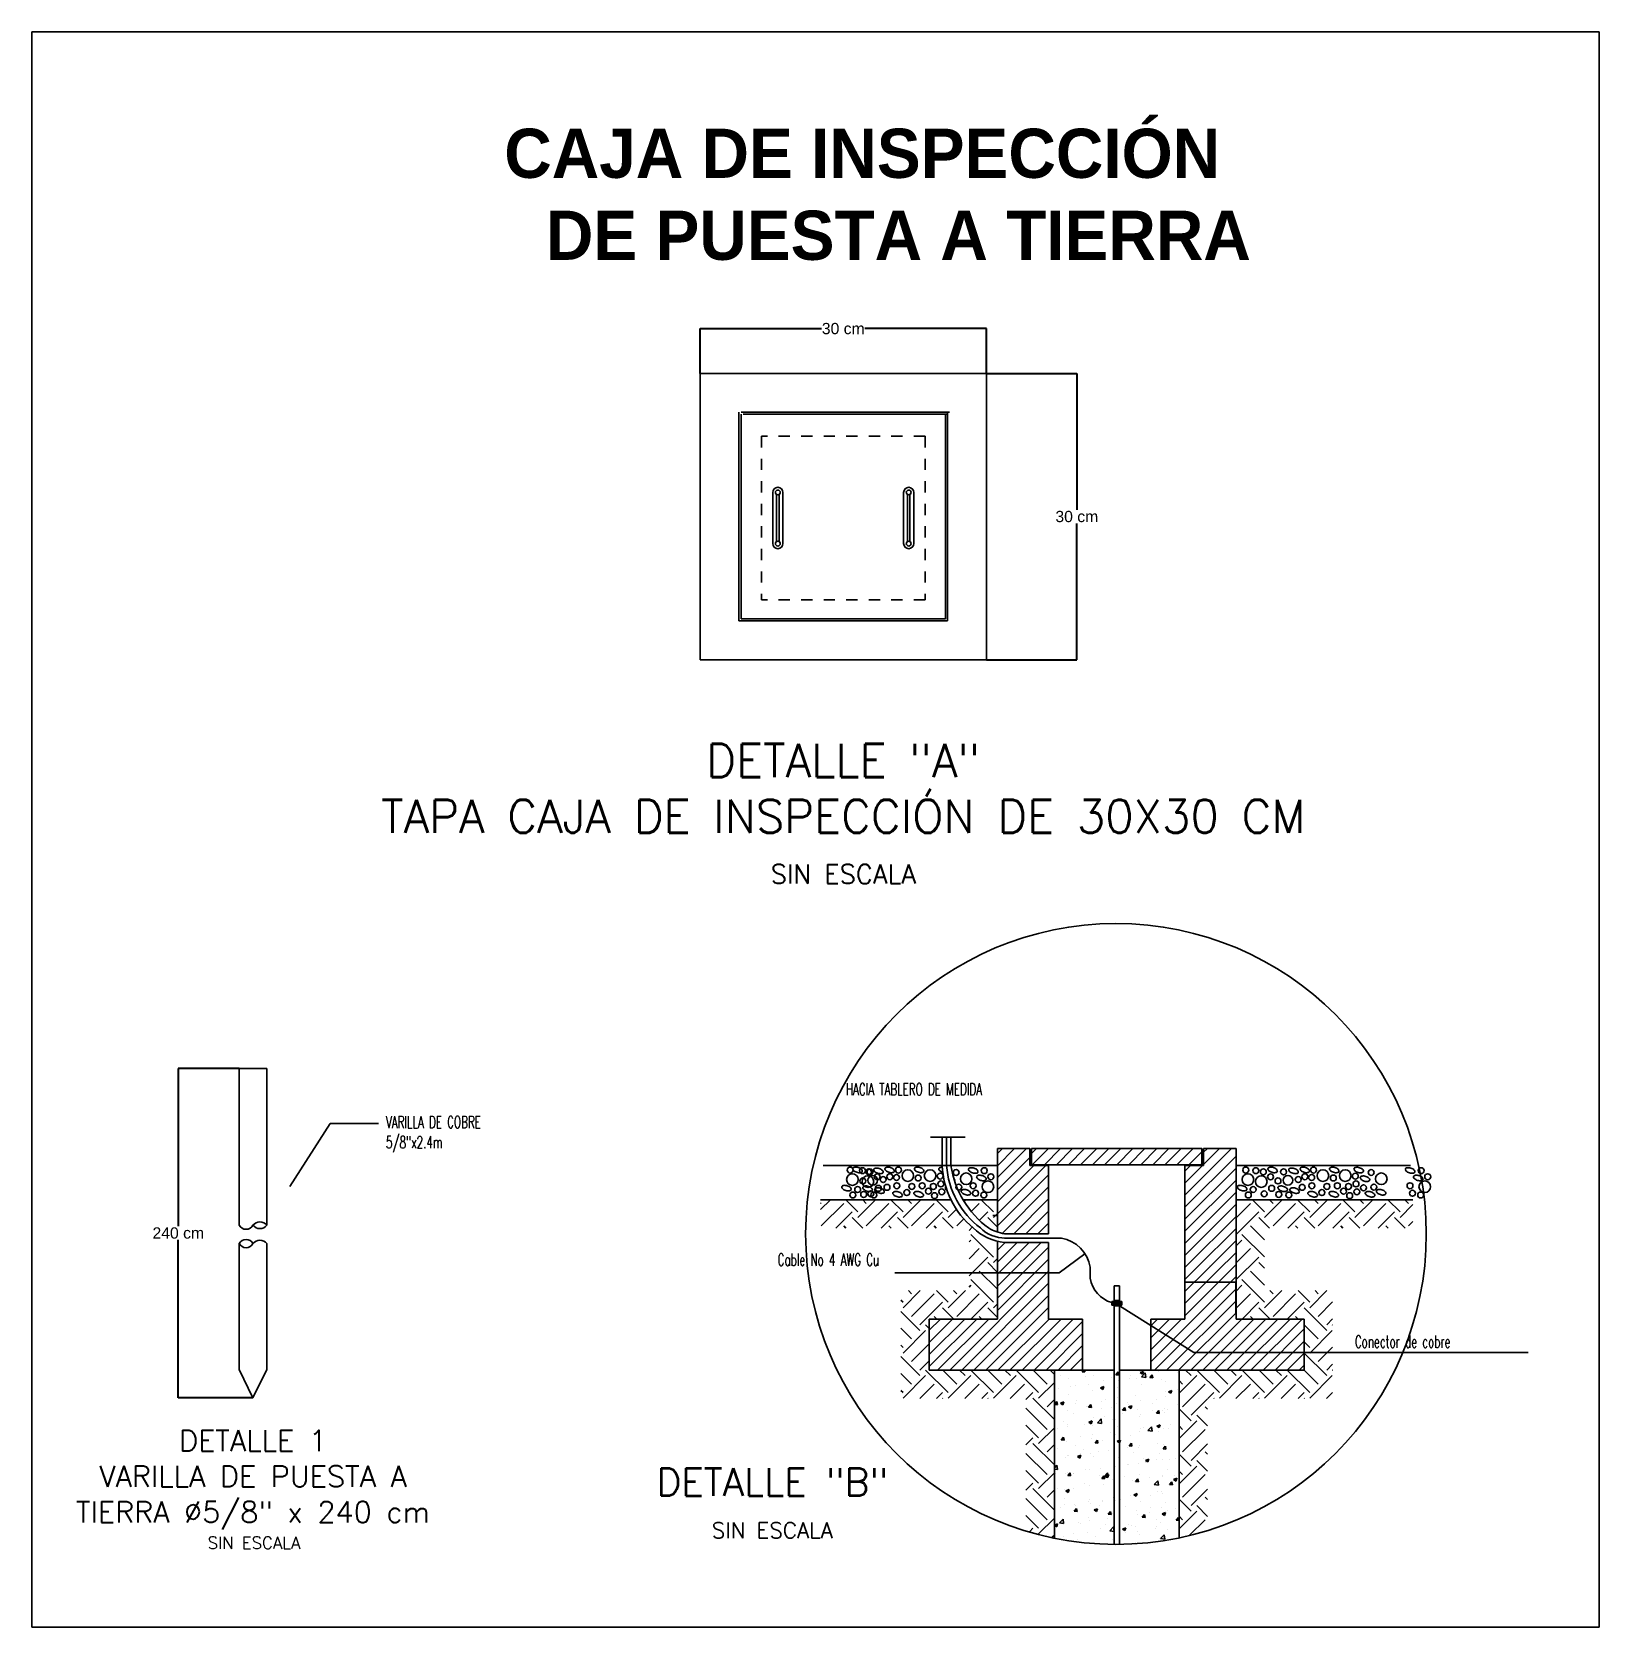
# Model space of a CAD drawing. Header units: inches. Extents: x 131 to 82119, y 71 to 16923.
# Drawn here: x 2907.55 to 2921.46, y 1393.4 to 1407.57 of the extents above.
import ezdxf
from ezdxf.enums import TextEntityAlignment as Align

# ---------------------------------------------------------------- set-up
doc = ezdxf.new("R2010")
doc.units = ezdxf.units.IN
doc.header["$MEASUREMENT"] = 0
doc.linetypes.add('HIDDEN', pattern=[9.525, 6.35, -3.175])
doc.layers.add('DUCTO-PARED O TECHO', color=7, linetype='Continuous', lineweight=25)
doc.styles.add('ROMANS', font='romans.shx', dxfattribs={"width": 0.625})
doc.styles.get("Standard").update_dxf_attribs({"font": 'arial.ttf'})
doc.dimstyles.new('ROMANS', dxfattribs={"dimscale": 0.125, "dimtxt": 2, "dimasz": 2, "dimexe": 2, "dimexo": 1, "dimgap": 1, "dimtad": 1, "dimzin": 0, "dimtxsty": 'ROMANS', "dimcen": 0, "dimclrd": 1, "dimclre": 1, "dimclrt": 7, "dimadec": 0, "dimazin": 0, "dimtfac": 1, "dimtmove": 2, "dimatfit": 3, "dimfxl": 1, "dimtolj": 1, "dimtzin": 0, "dimlwd": -1, "dimlwe": -1, "dimarcsym": 0})

# ---------------------------------------------------------------- blocks, each defined once
blk = doc.blocks.new('*D235')
at = {"color": 1}
for p, q in [((10238, 2783), (10238, 3061)), ((10239, 3061), (10692, 3061)), ((10692, 2783), (10692, 3061))]:
    blk.add_line(p, q, dxfattribs=at)
for points in [[(10239, 3061), (10239, 3061), (10238, 3061)], [(10692, 3061), (10692, 3061), (10692, 3061)]]:
    blk.add_solid(points, dxfattribs=at)
at = {"layer": 'DEFPOINTS', "color": 0}
for p in [(10692, 3061), (10238, 2783), (10692, 2783)]:
    blk.add_point(p, dxfattribs=at)
at = {"color": 7, "insert": (10456, 3208), "char_height": 0.25, "attachment_point": 5, "style": 'ROMANS'}
blk.add_mtext('\\A1;10', dxfattribs=at)
blk = doc.blocks.new('A$C17178')
h = blk.add_hatch(color=256)
h.dxf.hatch_style = 1
h.paths.add_polyline_path([(9677.894, 2890.706), (9656.993, 2890.706), (9656.993, 2858.987), (9677.894, 2858.987)])
h.paths.add_polyline_path([(9608.933, 2890.706), (9588.451, 2890.706), (9588.451, 2858.987), (9608.933, 2858.987)])
h.paths.add_polyline_path([(9608.933, 2898.71), (9608.933, 2850.665), (9656.993, 2850.665), (9656.993, 2898.71)])
for p, q in [((0, 14161.336), (0, 0)), ((13916.218, 14161.336), (0, 14161.336)), ((13916.218, 14161.336), (13916.218, 0)), ((5933.483, 8587.453, -183604.395), (5933.483, 11129.667, -183604.395)), ((5933.483, 11129.667, -183604.395), (8475.697, 11129.667, -183604.395)), ((8475.697, 8587.453, -183604.395), (8475.697, 11129.667, -183604.395)), ((6278.497, 10784.653, -183604.395), (6278.497, 8932.468, -183604.395)), ((6296.656, 10784.653, -183604.395), (8148.841, 10784.653, -183604.395)), ((6296.656, 10766.494, -183604.395), (6296.656, 8950.626, -183604.395)), ((6314.815, 10766.494, -183604.395), (8130.682, 10766.494, -183604.395)), ((8112.524, 10766.494, -183604.395), (8112.524, 8950.626, -183604.395)), ((8130.682, 10784.653, -183604.395), (8130.682, 8932.468, -183604.395)), ((6578.631, 10073.404, 70617.075), (6578.631, 9618.272, 70617.075)), ((6612.002, 10055.694, 70617.075), (6612.002, 9635.983, 70617.075)), ((6634.997, 10055.694, 70617.075), (6634.997, 9635.983, 70617.075)), ((6668.368, 10073.404, 70617.075), (6668.368, 9618.272, 70617.075)), ((7740.812, 10073.404, 70617.075), (7740.812, 9618.272, 70617.075)), ((7774.183, 10055.694, 70617.075), (7774.183, 9635.983, 70617.075)), ((7797.177, 10055.694, 70617.075), (7797.177, 9635.983, 70617.075)), ((7830.549, 10073.404, 70617.075), (7830.549, 9618.272, 70617.075)), ((6278.497, 8932.468, -183604.395), (8130.682, 8932.468, -183604.395)), ((6296.656, 8950.626, -183604.395), (8112.524, 8950.626, -183604.395)), ((5933.483, 8587.453, -183604.395), (8475.697, 8587.453, -183604.395)), ((1840.357, 4959.575), (1840.357, 3567.782)), ((1840.357, 4959.575), (2085.994, 4959.575)), ((2085.994, 4959.575), (2085.994, 3567.782)), ((8287.339, 4349.281, -174973.419), (7977.922, 4349.281, -174973.419)), ((8160.525, 4349.281, -174973.419), (8083.594, 4349.281, -174973.419)), ((8083.594, 4349.281, -174973.419), (8083.594, 4096.884, -174973.419)), ((8122.06, 4096.884, -174973.419), (8122.06, 4349.281, -174973.419)), ((8122.06, 4096.884, -174973.419), (8122.06, 4349.281, -174973.419)), ((8160.525, 4096.884, -174973.419), (8160.525, 4349.281, -174973.419)), ((8160.525, 4349.281, -174973.419), (8287.339, 4349.281, -174973.419)), ((8573.707, 4248.207, -174973.419), (8861.219, 4248.207, -174973.419)), ((8573.707, 4248.207, -174973.419), (8573.707, 3506.93, -174973.419)), ((8861.219, 4248.207, -174973.419), (8861.219, 4096.884, -174973.419)), ((8876.351, 4248.207, -174973.419), (10389.574, 4248.207, -174973.419)), ((8876.351, 4248.207, -174973.419), (8876.351, 4104.697, -174973.419)), ((10389.574, 4248.207, -174973.419), (10389.574, 4096.884, -174973.419)), ((10404.707, 4248.207, -174973.419), (10692.219, 4248.207, -174973.419)), ((10404.707, 4248.207, -174973.419), (10404.707, 4096.884, -174973.419)), ((10692.219, 4248.207, -174973.419), (10692.219, 2734.984, -174973.419)), ((8083.594, 4096.884, -174973.419), (7025.518, 4096.884, -174973.419)), ((8083.594, 4096.884, -174973.419), (8083.594, 4096.884, -174973.419)), ((8083.594, 4096.884, -174973.419), (8083.594, 4096.884, -174973.419)), ((8083.594, 4096.884, -174973.419), (8083.594, 4096.884, -174973.419)), ((8083.594, 4096.884, -174973.419), (8160.525, 4096.884, -174973.419)), ((8573.707, 4096.884, -174973.419), (8160.525, 4096.884, -174973.419)), ((8861.219, 4096.884, -174973.419), (9027.674, 4096.884, -174973.419)), ((8876.351, 4104.697, -174973.419), (10389.332, 4104.697, -174973.419)), ((9027.674, 4096.884, -174973.419), (9027.674, 3491.998, -174973.419)), ((10238.252, 4096.884, -174973.419), (10238.252, 2734.984, -174973.419)), ((10238.252, 4096.884, -174973.419), (10404.707, 4096.884, -174973.419)), ((10692.219, 4096.884, -174973.419), (12240.407, 4096.884, -174973.419)), ((8161.147, 3794.24, -174973.419), (7002.587, 3794.24, -174973.419)), ((8573.707, 3794.24, -174973.419), (8268.165, 3794.24, -174973.419)), ((8573.707, 3655.384, -174973.419), (8532.515, 3655.384, -174973.419)), ((1840.357, 3404.644), (1840.357, 2286.011)), ((2085.994, 3404.644), (2085.994, 2286.011)), ((8573.707, 3506.93, -174973.419), (8573.707, 3513.591, -174973.419)), ((8573.707, 3425.891, -174973.419), (8573.707, 2734.984, -174973.419)), ((9027.674, 3491.998, -174973.419), (8636.545, 3491.998, -174973.419)), ((8636.545, 3453.562, -174973.419), (9141.792, 3453.562, -174973.419)), ((8636.545, 3453.562, -174973.419), (9141.792, 3453.562, -174973.419)), ((9027.674, 3415.126, -174973.419), (8636.545, 3415.126, -174973.419)), ((9027.674, 3415.126, -174973.419), (9027.674, 2734.984, -174973.419)), ((9120.372, 3146.358), (9351.021, 3313.907)), ((7663.236, 3146.358), (9120.372, 3146.358)), ((9398.277, 3193.976, -174973.419), (9398.277, 3097.455, -174973.419)), ((9398.277, 3193.976, -174973.419), (9398.277, 3097.455, -174973.419)), ((9608.933, 3028.595, -174973.419), (9608.933, 734.4, -174973.419)), ((9608.933, 3028.595, -174973.419), (9656.993, 3028.595, -174973.419)), ((9656.993, 3028.171, -174973.419), (9656.993, 734.52, -174973.419)), ((9588.451, 2890.706), (9588.451, 2858.987)), ((9608.933, 2890.706), (9588.451, 2890.706)), ((9608.933, 2858.987), (9588.451, 2858.987)), ((9656.993, 2898.71, -174973.419), (9608.933, 2898.71, -174973.419)), ((9608.933, 2898.71, -174973.419), (9608.933, 2890.706)), ((9608.933, 2858.987, -174973.419), (9608.933, 2850.665, -174973.419)), ((9608.933, 2850.665, -174973.419), (9656.993, 2850.665, -174973.419)), ((9656.993, 2890.706, -174973.419), (9656.993, 2898.71, -174973.419)), ((9677.894, 2890.706), (9656.993, 2890.706)), ((9656.993, 2850.665, -174973.419), (9656.993, 2858.987, -174973.419)), ((9677.894, 2858.987), (9656.993, 2858.987)), ((9656.993, 2850.665, -174973.419), (10317.248, 2437.633)), ((9677.894, 2858.987), (9677.894, 2890.706)), ((7968.418, 2734.984, -174973.419), (8573.707, 2734.984, -174973.419)), ((7968.418, 2734.984, -174973.419), (7968.418, 2281.017, -174973.419)), ((9027.674, 2734.984, -174973.419), (9330.318, 2734.984, -174973.419)), ((9330.318, 2281.017, -174973.419), (9330.318, 2734.984, -174973.419)), ((10238.252, 2734.984, -174973.419), (9935.608, 2734.984, -174973.419)), ((9935.608, 2281.017, -174973.419), (9935.608, 2734.984, -174973.419)), ((11297.508, 2734.984, -174973.419), (10692.219, 2734.984, -174973.419)), ((11297.508, 2734.984, -174973.419), (11297.508, 2281.017, -174973.419)), ((9608.933, 2432.339, -174973.419), (9608.956, 2432.339, -174973.419)), ((10317.248, 2437.633), (13287.584, 2437.633)), ((1840.357, 2286.011), (1963.176, 2036.4)), ((2085.994, 2286.011), (1963.176, 2036.4)), ((7968.418, 2281.017, -174973.419), (9330.318, 2281.017, -174973.419)), ((9078.961, 2281.017, -174973.419), (9078.961, 789.206, -174973.419)), ((9330.318, 2281.017, -174973.419), (9608.933, 2281.017, -174973.419)), ((9656.993, 2281.017, -174973.419), (9935.608, 2281.017, -174973.419)), ((11297.508, 2281.017, -174973.419), (9935.608, 2281.017, -174973.419)), ((10186.965, 2281.017, -174973.419), (10186.965, 789.206, -174973.419)), ((0, 0), (13916.218, 0))]:
    blk.add_line(p, q)
at = {"lineweight": 30}
for p, q in [((5933.483, 11129.73), (5933.483, 11527.203)), ((5933.663, 11527.023), (7011.94, 11527.023)), ((8475.517, 11527.023), (7397.24, 11527.023)), ((8475.697, 11129.73), (8475.697, 11527.203)), ((8475.76, 11129.667), (9278.818, 11129.667)), ((9278.638, 11129.487), (9278.638, 9919.61)), ((9278.638, 8587.633), (9278.638, 9797.51)), ((8475.76, 8587.453), (9278.818, 8587.453)), ((1840.295, 4959.575), (1299.808, 4959.575)), ((1299.988, 4959.395), (1299.988, 3559.037)), ((1299.988, 2036.58), (1299.988, 3436.937)), ((1963.113, 2036.4), (1299.808, 2036.4))]:
    blk.add_line(p, q, dxfattribs=at)
at = {"linetype": 'HIDDEN'}
for p, q in [((7930.937, 10572.185, -183604.395), (6478.243, 10572.185, -183604.395)), ((6478.243, 10572.185, -183604.395), (6478.243, 9119.491, -183604.395)), ((7930.937, 10572.185, -183604.395), (7930.937, 9119.491, -183604.395)), ((7930.937, 9119.491, -183604.395), (6478.243, 9119.491, -183604.395))]:
    blk.add_line(p, q, dxfattribs=at)
at = {"linetype": 'Continuous'}
for p, q in [((8573.707, 4202.9, -174973.419), (8619.014, 4248.207, -174973.419)), ((8573.707, 4095.899, -174973.419), (8726.015, 4248.207, -174973.419)), ((8577.945, 3993.136, -174973.419), (8833.016, 4248.207, -174973.419)), ((8608.351, 3916.541, -174973.419), (8861.219, 4169.409, -174973.419)), ((10238.252, 3834.426, -174973.419), (10652.033, 4248.207, -174973.419)), ((10238.252, 3727.424, -174973.419), (10692.219, 4181.391, -174973.419)), ((10404.707, 4214.882, -174973.419), (10438.031, 4248.207, -174973.419)), ((10404.707, 4107.881, -174973.419), (10545.032, 4248.207, -174973.419)), ((8573.707, 3988.898, -174973.419), (8577.945, 3993.136, -174973.419)), ((8638.757, 3839.945, -174973.419), (8895.696, 4096.884, -174973.419)), ((8669.162, 3763.35, -174973.419), (9002.697, 4096.884, -174973.419)), ((8699.568, 3686.755, -174973.419), (9027.674, 4014.86, -174973.419)), ((10238.252, 4048.428, -174973.419), (10286.709, 4096.884, -174973.419)), ((10238.252, 3941.427, -174973.419), (10393.71, 4096.884, -174973.419)), ((10238.252, 3620.423, -174973.419), (10692.219, 4074.39, -174973.419)), ((10238.252, 3513.422, -174973.419), (10692.219, 3967.389, -174973.419)), ((8573.707, 3881.897, -174973.419), (8608.351, 3916.541, -174973.419)), ((8573.707, 3774.896, -174973.419), (8638.757, 3839.945, -174973.419)), ((8611.812, 3491.998, -174973.419), (9027.674, 3907.859, -174973.419)), ((10238.252, 3406.421, -174973.419), (10692.219, 3860.388, -174973.419)), ((7002.587, 3706.158, 36877.806), (7090.669, 3794.24, 36877.806)), ((7008.154, 3761.881, 36877.806), (7002.587, 3767.448, 36877.806)), ((7008.154, 3561.254, 36877.806), (7208.781, 3761.881, 36877.806)), ((7139.406, 3542.036, 36877.806), (7284.016, 3686.646, 36877.806)), ((7334.173, 3686.646, 36877.806), (7226.579, 3794.24, 36877.806)), ((7334.173, 3636.49, 36877.806), (7491.923, 3794.24, 36877.806)), ((7409.408, 3761.881, 36877.806), (7377.049, 3794.24, 36877.806)), ((7409.408, 3561.254, 36877.806), (7610.035, 3761.881, 36877.806)), ((7540.66, 3542.036, 36877.806), (7685.27, 3686.646, 36877.806)), ((7735.427, 3686.646, 36877.806), (7627.833, 3794.24, 36877.806)), ((7735.427, 3636.49, 36877.806), (7893.177, 3794.24, 36877.806)), ((7810.662, 3761.881, 36877.806), (7778.303, 3794.24, 36877.806)), ((7810.662, 3561.254, 36877.806), (8011.289, 3761.881, 36877.806)), ((7941.914, 3542.036, 36877.806), (8086.524, 3686.646, 36877.806)), ((8136.681, 3686.646, 36877.806), (8029.087, 3794.24, 36877.806)), ((8136.681, 3636.49, 36877.806), (8210.091, 3709.9, 36877.806)), ((8278.425, 3778.234, 36877.806), (8294.431, 3794.24, 36877.806)), ((8340.815, 3690.154, 36877.806), (8412.543, 3761.881, 36877.806)), ((8413.383, 3612.251, 36877.806), (8487.778, 3686.646, 36877.806)), ((8537.934, 3686.646, 36877.806), (8430.341, 3794.24, 36877.806)), ((8573.707, 3667.895, -174973.419), (8669.162, 3763.35, -174973.419)), ((8573.707, 3560.894, -174973.419), (8699.568, 3686.755, -174973.419)), ((8718.813, 3491.998, -174973.419), (9027.674, 3800.858, -174973.419)), ((8825.814, 3491.998, -174973.419), (9027.674, 3693.857, -174973.419)), ((10238.252, 3299.42, -174973.419), (10692.219, 3753.387, -174973.419)), ((10692.219, 3784.505, 36877.806), (10701.954, 3794.24, 36877.806)), ((10692.219, 3634.035, 36877.806), (10820.066, 3761.881, 36877.806)), ((10694.674, 3486.019, 36877.806), (10895.301, 3686.646, 36877.806)), ((10945.457, 3686.646, 36877.806), (10837.864, 3794.24, 36877.806)), ((10945.457, 3636.49, 36877.806), (11103.208, 3794.24, 36877.806)), ((11020.693, 3761.881, 36877.806), (10988.334, 3794.24, 36877.806)), ((11020.693, 3561.254, 36877.806), (11221.32, 3761.881, 36877.806)), ((11151.944, 3542.036, 36877.806), (11296.555, 3686.646, 36877.806)), ((11346.711, 3686.646, 36877.806), (11239.118, 3794.24, 36877.806)), ((11346.711, 3636.49, 36877.806), (11504.462, 3794.24, 36877.806)), ((11421.946, 3761.881, 36877.806), (11389.588, 3794.24, 36877.806)), ((11421.946, 3561.254, 36877.806), (11622.573, 3761.881, 36877.806)), ((11553.198, 3542.036, 36877.806), (11697.808, 3686.646, 36877.806)), ((11747.965, 3686.646, 36877.806), (11640.372, 3794.24, 36877.806)), ((11747.965, 3636.49, 36877.806), (11905.716, 3794.24, 36877.806)), ((11823.2, 3761.881, 36877.806), (11790.842, 3794.24, 36877.806)), ((11823.2, 3561.254, 36877.806), (12023.827, 3761.881, 36877.806)), ((11954.452, 3542.036, 36877.806), (12099.062, 3686.646, 36877.806)), ((12149.219, 3686.646, 36877.806), (12041.625, 3794.24, 36877.806)), ((12149.219, 3636.49, 36877.806), (12263.338, 3750.609, 36877.806)), ((12224.454, 3761.881, 36877.806), (12192.096, 3794.24, 36877.806)), ((7227.999, 3542.036, 36877.806), (7208.781, 3561.254, 36877.806)), ((7378.47, 3542.036, 36877.806), (7284.016, 3636.49, 36877.806)), ((7629.253, 3542.036, 36877.806), (7610.035, 3561.254, 36877.806)), ((7779.723, 3542.036, 36877.806), (7685.27, 3636.49, 36877.806)), ((8030.507, 3542.036, 36877.806), (8011.289, 3561.254, 36877.806)), ((8180.977, 3542.036, 36877.806), (8086.524, 3636.49, 36877.806)), ((8211.916, 3561.254, 36877.806), (8274.903, 3624.242, 36877.806)), ((8321.503, 3520.372, 36877.806), (8350.771, 3549.64, 36877.806)), ((8573.707, 3550.56, 36877.806), (8487.778, 3636.49, 36877.806)), ((8537.934, 3636.49, 36877.806), (8573.707, 3672.262, 36877.806)), ((8932.815, 3491.998, -174973.419), (9027.674, 3586.856, -174973.419)), ((10251.568, 3205.735, -174973.419), (10692.219, 3646.386, -174973.419)), ((10944.423, 3436.897, 36877.806), (10820.066, 3561.254, 36877.806)), ((10989.754, 3542.036, 36877.806), (10895.301, 3636.49, 36877.806)), ((11240.538, 3542.036, 36877.806), (11221.32, 3561.254, 36877.806)), ((11391.008, 3542.036, 36877.806), (11296.555, 3636.49, 36877.806)), ((11641.792, 3542.036, 36877.806), (11622.573, 3561.254, 36877.806)), ((11792.262, 3542.036, 36877.806), (11697.808, 3636.49, 36877.806)), ((12043.046, 3542.036, 36877.806), (12023.827, 3561.254, 36877.806)), ((12193.516, 3542.036, 36877.806), (12099.062, 3636.49, 36877.806)), ((12224.454, 3561.254, 36877.806), (12263.338, 3600.139, 36877.806)), ((8321.503, 3420.058, 36877.806), (8337.307, 3435.863, 36877.806)), ((8537.934, 3285.392, 36877.806), (8337.307, 3486.019, 36877.806)), ((8573.707, 3346.891, -174973.419), (8641.942, 3415.126, -174973.419)), ((8573.707, 3239.89, -174973.419), (8748.943, 3415.126, -174973.419)), ((8573.707, 3132.889, -174973.419), (8855.944, 3415.126, -174973.419)), ((8573.707, 3025.888, -174973.419), (8962.945, 3415.126, -174973.419)), ((10342.048, 3189.214, -174973.419), (10692.219, 3539.385, -174973.419)), ((10432.527, 3172.692, -174973.419), (10692.219, 3432.384, -174973.419)), ((10694.674, 3435.863, 36877.806), (10692.219, 3438.317, 36877.806)), ((10692.219, 3383.251, 36877.806), (10744.831, 3435.863, 36877.806)), ((10944.423, 3286.427, 36877.806), (10744.831, 3486.019, 36877.806)), ((8321.503, 3269.588, 36877.806), (8412.543, 3360.628, 36877.806)), ((8321.503, 3119.118, 36877.806), (8487.778, 3285.392, 36877.806)), ((8537.934, 3235.236, 36877.806), (8573.707, 3271.008, 36877.806)), ((8573.707, 2918.887, -174973.419), (9027.674, 3372.854, -174973.419)), ((8573.707, 2811.886, -174973.419), (9027.674, 3265.853, -174973.419)), ((10523.007, 3156.171, -174973.419), (10692.219, 3325.383, -174973.419)), ((10692.219, 3232.781, 36877.806), (10820.066, 3360.628, 36877.806)), ((10694.674, 3084.765, 36877.806), (10895.301, 3285.392, 36877.806)), ((8149.838, 2281.017, -174973.419), (9027.674, 3158.852, -174973.419)), ((8573.707, 2998.836, 36877.806), (8412.543, 3160.001, 36877.806)), ((8573.707, 3149.307, 36877.806), (8487.778, 3235.236, 36877.806)), ((10238.252, 3192.419, -174973.419), (10251.568, 3205.735, -174973.419)), ((10238.252, 3085.418, -174973.419), (10342.048, 3189.214, -174973.419)), ((10238.252, 2978.417, -174973.419), (10432.527, 3172.692, -174973.419)), ((10238.252, 2871.416, -174973.419), (10523.007, 3156.171, -174973.419)), ((10238.252, 2764.415, -174973.419), (10613.486, 3139.65, -174973.419)), ((10613.486, 3139.65, -174973.419), (10692.219, 3218.382, -174973.419)), ((10944.423, 3035.643, 36877.806), (10820.066, 3160.001, 36877.806)), ((10944.423, 3186.114, 36877.806), (10895.301, 3235.236, 36877.806)), ((7735.427, 2833.982, 36877.806), (7888.632, 2987.188, 36877.806)), ((7810.662, 2959.374, 36877.806), (7782.848, 2987.188, 36877.806)), ((8136.681, 2884.139, 36877.806), (8033.632, 2987.188, 36877.806)), ((8136.681, 2833.982, 36877.806), (8289.886, 2987.188, 36877.806)), ((8211.916, 2959.374, 36877.806), (8184.102, 2987.188, 36877.806)), ((8256.839, 2281.017, -174973.419), (9027.674, 3051.851, -174973.419)), ((8321.503, 3018.804, 36877.806), (8337.307, 3034.609, 36877.806)), ((8537.934, 2884.139, 36877.806), (8337.307, 3084.765, 36877.806)), ((9935.608, 2354.77, -174973.419), (10692.219, 3111.381, -174973.419)), ((9968.856, 2281.017, -174973.419), (10692.219, 3004.38, -174973.419)), ((10694.674, 3034.609, 36877.806), (10692.219, 3037.064, 36877.806)), ((10692.219, 2981.997, 36877.806), (10744.831, 3034.609, 36877.806)), ((10945.457, 2884.139, 36877.806), (10744.831, 3084.765, 36877.806)), ((10945.457, 2833.982, 36877.806), (11098.663, 2987.188, 36877.806)), ((11020.693, 2959.374, 36877.806), (10992.879, 2987.188, 36877.806)), ((11346.711, 2884.139, 36877.806), (11243.662, 2987.188, 36877.806)), ((11346.711, 2833.982, 36877.806), (11499.917, 2987.188, 36877.806)), ((11421.946, 2959.374, 36877.806), (11394.133, 2987.188, 36877.806)), ((7735.427, 2884.139, 36877.806), (7716.214, 2903.352, 36877.806)), ((7810.662, 2758.747, 36877.806), (8011.289, 2959.374, 36877.806)), ((7885.897, 2683.512, 36877.806), (8086.524, 2884.139, 36877.806)), ((8185.522, 2734.984, 36877.806), (8086.524, 2833.982, 36877.806)), ((8211.916, 2758.747, 36877.806), (8412.543, 2959.374, 36877.806)), ((8338.623, 2734.984, 36877.806), (8487.778, 2884.139, 36877.806)), ((8363.84, 2281.017, -174973.419), (9027.674, 2944.85, -174973.419)), ((8470.841, 2281.017, -174973.419), (9027.674, 2837.849, -174973.419)), ((8573.707, 2748.053, 36877.806), (8487.778, 2833.982, 36877.806)), ((8537.934, 2833.982, 36877.806), (8573.707, 2869.754, 36877.806)), ((10075.857, 2281.017, -174973.419), (10692.219, 2897.379, -174973.419)), ((10692.219, 2831.527, 36877.806), (10820.066, 2959.374, 36877.806)), ((10746.146, 2734.984, 36877.806), (10895.301, 2884.139, 36877.806)), ((10994.299, 2734.984, 36877.806), (10895.301, 2833.982, 36877.806)), ((11020.693, 2758.747, 36877.806), (11221.32, 2959.374, 36877.806)), ((11147.4, 2734.984, 36877.806), (11296.555, 2884.139, 36877.806)), ((11497.182, 2633.355, 36877.806), (11296.555, 2833.982, 36877.806)), ((11421.946, 2758.747, 36877.806), (11549.712, 2886.512, 36877.806)), ((7885.897, 2633.355, 36877.806), (7716.214, 2803.038, 36877.806)), ((7968.418, 2634.601, -174973.419), (8068.8, 2734.984, -174973.419)), ((7968.418, 2527.6, -174973.419), (8175.801, 2734.984, -174973.419)), ((7968.418, 2420.599, -174973.419), (8282.802, 2734.984, -174973.419)), ((7968.418, 2313.598, -174973.419), (8389.803, 2734.984, -174973.419)), ((8035.052, 2734.984, 36877.806), (8011.289, 2758.747, 36877.806)), ((8042.837, 2281.017, -174973.419), (8496.804, 2734.984, -174973.419)), ((8436.306, 2734.984, 36877.806), (8412.543, 2758.747, 36877.806)), ((8577.842, 2281.017, -174973.419), (9031.809, 2734.984, -174973.419)), ((8684.843, 2281.017, -174973.419), (9138.81, 2734.984, -174973.419)), ((8791.844, 2281.017, -174973.419), (9245.811, 2734.984, -174973.419)), ((8898.845, 2281.017, -174973.419), (9330.318, 2712.49, -174973.419)), ((9935.608, 2675.773, -174973.419), (9994.819, 2734.984, -174973.419)), ((9935.608, 2568.772, -174973.419), (10101.82, 2734.984, -174973.419)), ((9935.608, 2461.771, -174973.419), (10208.821, 2734.984, -174973.419)), ((10182.858, 2281.017, -174973.419), (10692.219, 2790.378, -174973.419)), ((10289.859, 2281.017, -174973.419), (10743.826, 2734.984, -174973.419)), ((10396.86, 2281.017, -174973.419), (10850.827, 2734.984, -174973.419)), ((10503.861, 2281.017, -174973.419), (10957.828, 2734.984, -174973.419)), ((10610.862, 2281.017, -174973.419), (11064.829, 2734.984, -174973.419)), ((10717.863, 2281.017, -174973.419), (11171.83, 2734.984, -174973.419)), ((10843.829, 2734.984, 36877.806), (10820.066, 2758.747, 36877.806)), ((10824.864, 2281.017, -174973.419), (11278.831, 2734.984, -174973.419)), ((11245.083, 2734.984, 36877.806), (11221.32, 2758.747, 36877.806)), ((11497.182, 2683.512, 36877.806), (11549.712, 2736.042, 36877.806)), ((7810.662, 2558.12, 36877.806), (7716.214, 2652.568, 36877.806)), ((7735.427, 2432.728, 36877.806), (7936.054, 2633.355, 36877.806)), ((7968.418, 2651.148, 36877.806), (7936.054, 2683.512, 36877.806)), ((9005.847, 2281.017, -174973.419), (9330.318, 2605.489, -174973.419)), ((10931.865, 2281.017, -174973.419), (11297.508, 2646.66, -174973.419)), ((11421.946, 2558.12, 36877.806), (11297.508, 2682.558, 36877.806)), ((11346.711, 2432.728, 36877.806), (11547.338, 2633.355, 36877.806)), ((11549.712, 2681.138, 36877.806), (11547.338, 2683.512, 36877.806)), ((7735.427, 2482.885, 36877.806), (7716.214, 2502.098, 36877.806)), ((7810.662, 2357.493, 36877.806), (7968.418, 2515.249, 36877.806)), ((9112.848, 2281.017, -174973.419), (9330.318, 2498.488, -174973.419)), ((11038.866, 2281.017, -174973.419), (11297.508, 2539.659, -174973.419)), ((11145.867, 2281.017, -174973.419), (11297.508, 2432.658, -174973.419)), ((11346.711, 2482.885, 36877.806), (11297.508, 2532.088, 36877.806)), ((11497.182, 2232.101, 36877.806), (11297.508, 2431.774, 36877.806)), ((11421.946, 2357.493, 36877.806), (11549.712, 2485.259, 36877.806)), ((7885.897, 2232.101, 36877.806), (7716.214, 2401.784, 36877.806)), ((7885.897, 2282.258, 36877.806), (7968.418, 2364.778, 36877.806)), ((8136.681, 2081.631, 36877.806), (7936.054, 2282.258, 36877.806)), ((8211.916, 2156.866, 36877.806), (8087.765, 2281.017, 36877.806)), ((8287.151, 2232.101, 36877.806), (8238.235, 2281.017, 36877.806)), ((8537.934, 2081.631, 36877.806), (8338.548, 2281.017, 36877.806)), ((8613.169, 2156.866, 36877.806), (8489.019, 2281.017, 36877.806)), ((8688.405, 2232.101, 36877.806), (8639.489, 2281.017, 36877.806)), ((8939.188, 2081.631, 36877.806), (8739.802, 2281.017, 36877.806)), ((9014.423, 2156.866, 36877.806), (8890.272, 2281.017, 36877.806)), ((9078.961, 2242.798, 36877.806), (9040.743, 2281.017, 36877.806)), ((9129.218, 2281.017, 36877.806), (9129.218, 2281.017, 36877.806)), ((9129.218, 2281.017, 36877.806), (9129.218, 2281.017, 36877.806)), ((9195.815, 2281.017, 36877.806), (9195.815, 2281.017, 36877.806)), ((9219.849, 2281.017, -174973.419), (9330.318, 2391.487, -174973.419)), ((9254.539, 2281.017, 36877.806), (9258.037, 2278.657, 36877.806)), ((9258.047, 2278.608, 36877.806), (9258.855, 2281.017, 36877.806)), ((9306.465, 2281.017, 36877.806), (9306.465, 2281.017, 36877.806)), ((9324.667, 2267.168, 36877.806), (9336.287, 2281.017, 36877.806)), ((9324.667, 2267.168, 36877.806), (9349.791, 2264.97, 36877.806)), ((9326.85, 2281.017, -174973.419), (9330.318, 2284.486, -174973.419)), ((9349.801, 2264.92, 36877.806), (9346.831, 2281.017, 36877.806)), ((9641.509, 2266.092, 36877.806), (9641.509, 2266.092, 36877.806)), ((9660.96, 2281.017, 36877.806), (9660.96, 2281.017, 36877.806)), ((9660.96, 2281.017, 36877.806), (9660.96, 2281.017, 36877.806)), ((9838.207, 2281.017, 36877.806), (9838.207, 2281.017, 36877.806)), ((9838.207, 2281.017, 36877.806), (9838.207, 2281.017, 36877.806)), ((9841.211, 2259.096, 36877.806), (9870.643, 2270.394, 36877.806)), ((9862.129, 2244.943, 36877.806), (9870.652, 2270.344, 36877.806)), ((10001.646, 2272.138, 36877.806), (10001.646, 2272.138, 36877.806)), ((10015.454, 2281.017, 36877.806), (10015.454, 2281.017, 36877.806)), ((10293.42, 2232.101, 36877.806), (10244.504, 2281.017, 36877.806)), ((10544.204, 2081.631, 36877.806), (10344.818, 2281.017, 36877.806)), ((10619.439, 2156.866, 36877.806), (10495.288, 2281.017, 36877.806)), ((10694.674, 2232.101, 36877.806), (10645.758, 2281.017, 36877.806)), ((10945.457, 2081.631, 36877.806), (10746.072, 2281.017, 36877.806)), ((11020.693, 2156.866, 36877.806), (10896.542, 2281.017, 36877.806)), ((11095.928, 2232.101, 36877.806), (11047.012, 2281.017, 36877.806)), ((11346.711, 2081.631, 36877.806), (11147.325, 2281.017, 36877.806)), ((11252.868, 2281.017, -174973.419), (11297.508, 2325.657, -174973.419)), ((11421.946, 2156.866, 36877.806), (11297.508, 2281.304, 36877.806)), ((11497.182, 2282.258, 36877.806), (11549.712, 2334.788, 36877.806)), ((11549.712, 2279.884, 36877.806), (11547.338, 2282.258, 36877.806)), ((7810.662, 2156.866, 36877.806), (7716.214, 2251.314, 36877.806)), ((7735.427, 2031.474, 36877.806), (7936.054, 2232.101, 36877.806)), ((7883.236, 2028.813, 36877.806), (8011.289, 2156.866, 36877.806)), ((8136.681, 2031.474, 36877.806), (8337.307, 2232.101, 36877.806)), ((8284.49, 2028.813, 36877.806), (8412.543, 2156.866, 36877.806)), ((8537.934, 2031.474, 36877.806), (8738.561, 2232.101, 36877.806)), ((8685.743, 2028.813, 36877.806), (8813.796, 2156.866, 36877.806)), ((8939.188, 2031.474, 36877.806), (9078.961, 2171.247, 36877.806)), ((9134.382, 2235.237, 36877.806), (9134.382, 2235.237, 36877.806)), ((9207.372, 2204.98, 36877.806), (9207.372, 2204.98, 36877.806)), ((9220.064, 2132.98, 36877.806), (9220.064, 2132.98, 36877.806)), ((9266.237, 2145.904, 36877.806), (9266.237, 2145.904, 36877.806)), ((9358.769, 2225.757, 36877.806), (9358.769, 2225.757, 36877.806)), ((9379.26, 2153.939, 36877.806), (9379.26, 2153.939, 36877.806)), ((9425.691, 2236.496, 36877.806), (9425.691, 2236.496, 36877.806)), ((9488.032, 2123.524, 36877.806), (9517.464, 2134.821, 36877.806)), ((9508.95, 2109.371, 36877.806), (9517.473, 2134.772, 36877.806)), ((9511.373, 2187.982, 36877.806), (9511.373, 2187.982, 36877.806)), ((9583.156, 2216.276, 36877.806), (9583.156, 2216.276, 36877.806)), ((9626.16, 2240.791, 36877.806), (9646.424, 2264.941, 36877.806)), ((9626.16, 2240.791, 36877.806), (9651.284, 2238.593, 36877.806)), ((9636.398, 2126.163, 36877.806), (9636.398, 2126.163, 36877.806)), ((9644.726, 2188.888, 36877.806), (9644.726, 2188.888, 36877.806)), ((9651.293, 2238.543, 36877.806), (9646.433, 2264.891, 36877.806)), ((9749.953, 2202.742, 36877.806), (9749.953, 2202.742, 36877.806)), ((9756.509, 2230.06, 36877.806), (9756.509, 2230.06, 36877.806)), ((9807.543, 2206.795, 36877.806), (9807.543, 2206.795, 36877.806)), ((9841.211, 2259.096, 36877.806), (9862.12, 2244.993, 36877.806)), ((9848.714, 2153.073, 36877.806), (9848.714, 2153.073, 36877.806)), ((9854.171, 2222.897, 36877.806), (9886.911, 2257.018, 36877.806)), ((9854.171, 2222.897, 36877.806), (9891.555, 2217.099, 36877.806)), ((9891.564, 2217.056, 36877.806), (9886.92, 2256.976, 36877.806)), ((9909.149, 2223.7, 36877.806), (9909.149, 2223.7, 36877.806)), ((9927.653, 2214.414, 36877.806), (9947.917, 2238.564, 36877.806)), ((9927.653, 2214.414, 36877.806), (9952.777, 2212.216, 36877.806)), ((9952.786, 2212.165, 36877.806), (9947.926, 2238.513, 36877.806)), ((10031.93, 2197.315, 36877.806), (10031.93, 2197.315, 36877.806)), ((10067.033, 2184.589, 36877.806), (10067.033, 2184.589, 36877.806)), ((10174.615, 2258.649, 36877.806), (10174.615, 2258.649, 36877.806)), ((10186.965, 2075.489, 36877.806), (10343.577, 2232.101, 36877.806)), ((10186.965, 2232.016, 36877.806), (10186.965, 2232.016, 36877.806)), ((10218.185, 2156.866, 36877.806), (10186.965, 2188.086, 36877.806)), ((10218.185, 1956.239, 36877.806), (10418.812, 2156.866, 36877.806)), ((10544.204, 2031.474, 36877.806), (10744.831, 2232.101, 36877.806)), ((10692.013, 2028.813, 36877.806), (10820.066, 2156.866, 36877.806)), ((10945.457, 2031.474, 36877.806), (11146.084, 2232.101, 36877.806)), ((11093.267, 2028.813, 36877.806), (11221.32, 2156.866, 36877.806)), ((11346.711, 2031.474, 36877.806), (11547.338, 2232.101, 36877.806)), ((7735.427, 2081.631, 36877.806), (7716.214, 2100.844, 36877.806)), ((8033.706, 2028.813, 36877.806), (8086.524, 2081.631, 36877.806)), ((8089.185, 2028.813, 36877.806), (8086.524, 2031.474, 36877.806)), ((8434.96, 2028.813, 36877.806), (8487.778, 2081.631, 36877.806)), ((8490.439, 2028.813, 36877.806), (8487.778, 2031.474, 36877.806)), ((8826.759, 2019.358, 36877.806), (8889.032, 2081.631, 36877.806)), ((9078.961, 1841.545, 36877.806), (8889.032, 2031.474, 36877.806)), ((9014.423, 1956.239, 36877.806), (9078.961, 2020.777, 36877.806)), ((9081.496, 1977.369, 36877.806), (9101.761, 2001.519, 36877.806)), ((9106.63, 1975.121, 36877.806), (9101.77, 2001.469, 36877.806)), ((9114.836, 2119.127, 36877.806), (9114.836, 2119.127, 36877.806)), ((9134.853, 1987.951, 36877.806), (9164.285, 1999.249, 36877.806)), ((9134.853, 1987.951, 36877.806), (9155.762, 1973.848, 36877.806)), ((9155.771, 1973.799, 36877.806), (9164.294, 1999.199, 36877.806)), ((9202.261, 2065.052, 36877.806), (9202.261, 2065.052, 36877.806)), ((9268.681, 1988.152, 36877.806), (9268.681, 1988.152, 36877.806)), ((9276.914, 2010.965, 36877.806), (9276.914, 2010.965, 36877.806)), ((9420.58, 2096.567, 36877.806), (9420.58, 2096.567, 36877.806)), ((9488.032, 2123.524, 36877.806), (9508.941, 2109.42, 36877.806)), ((9501.301, 2001.484, 36877.806), (9501.301, 2001.484, 36877.806)), ((9534.147, 2023.101, 36877.806), (9534.147, 2023.101, 36877.806)), ((9631.287, 1986.235, 36877.806), (9631.287, 1986.235, 36877.806)), ((9639.375, 2036.955, 36877.806), (9639.375, 2036.955, 36877.806)), ((9725.688, 1992.004, 36877.806), (9725.688, 1992.004, 36877.806)), ((9798.571, 2057.913, 36877.806), (9798.571, 2057.913, 36877.806)), ((9843.603, 2013.145, 36877.806), (9843.603, 2013.145, 36877.806)), ((9984.291, 2021.337, 36877.806), (9984.291, 2021.337, 36877.806)), ((10061.922, 2044.66, 36877.806), (10061.922, 2044.66, 36877.806)), ((10064.037, 2092.862, 36877.806), (10064.037, 2092.862, 36877.806)), ((10092.115, 2089.859, 36877.806), (10121.546, 2101.157, 36877.806)), ((10092.115, 2089.859, 36877.806), (10113.024, 2075.756, 36877.806)), ((10113.033, 2075.706, 36877.806), (10121.556, 2101.107, 36877.806)), ((10169.264, 2106.716, 36877.806), (10169.264, 2106.716, 36877.806)), ((10186.965, 2109.046, 36877.806), (10186.965, 2109.046, 36877.806)), ((10186.965, 2109.046, 36877.806), (10186.965, 2109.046, 36877.806)), ((10293.42, 1881.004, 36877.806), (10439.168, 2026.752, 36877.806)), ((10441.229, 2028.813, 36877.806), (10494.047, 2081.631, 36877.806)), ((10496.708, 2028.813, 36877.806), (10494.047, 2031.474, 36877.806)), ((10842.483, 2028.813, 36877.806), (10895.301, 2081.631, 36877.806)), ((10897.962, 2028.813, 36877.806), (10895.301, 2031.474, 36877.806)), ((11243.737, 2028.813, 36877.806), (11296.555, 2081.631, 36877.806)), ((11299.216, 2028.813, 36877.806), (11296.555, 2031.474, 36877.806)), ((11494.52, 2028.813, 36877.806), (11549.712, 2084.005, 36877.806)), ((9014.423, 1755.612, 36877.806), (8826.769, 1943.266, 36877.806)), ((9081.496, 1977.369, 36877.806), (9106.621, 1975.171, 36877.806)), ((9109.485, 1967.193, 36877.806), (9109.485, 1967.193, 36877.806)), ((9141.155, 1963.984, 36877.806), (9141.155, 1963.984, 36877.806)), ((9197.15, 1925.123, 36877.806), (9197.15, 1925.123, 36877.806)), ((9248.882, 1895.102, 36877.806), (9248.882, 1895.102, 36877.806)), ((9365.542, 1954.503, 36877.806), (9365.542, 1954.503, 36877.806)), ((9382.989, 1950.992, 36877.806), (9403.254, 1975.142, 36877.806)), ((9382.989, 1950.992, 36877.806), (9408.114, 1948.794, 36877.806)), ((9408.123, 1948.744, 36877.806), (9403.263, 1975.092, 36877.806)), ((9415.469, 1956.639, 36877.806), (9415.469, 1956.639, 36877.806)), ((9423.568, 1857.314, 36877.806), (9423.568, 1857.314, 36877.806)), ((9461.296, 1813.436, 36877.806), (9494.035, 1847.558, 36877.806)), ((9494.018, 1937.18, 36877.806), (9494.018, 1937.18, 36877.806)), ((9498.688, 1807.596, 36877.806), (9494.044, 1847.515, 36877.806)), ((9528.796, 1871.168, 36877.806), (9528.796, 1871.168, 36877.806)), ((9589.929, 1945.022, 36877.806), (9589.929, 1945.022, 36877.806)), ((9594.738, 1844.888, 36877.806), (9594.738, 1844.888, 36877.806)), ((9626.175, 1846.306, 36877.806), (9626.175, 1846.306, 36877.806)), ((9684.482, 1924.615, 36877.806), (9704.746, 1948.765, 36877.806)), ((9684.482, 1924.615, 36877.806), (9709.607, 1922.417, 36877.806)), ((9687.992, 1892.126, 36877.806), (9687.992, 1892.126, 36877.806)), ((9709.616, 1922.367, 36877.806), (9704.756, 1948.715, 36877.806)), ((9738.936, 1954.287, 36877.806), (9768.368, 1965.585, 36877.806)), ((9738.936, 1954.287, 36877.806), (9759.845, 1940.184, 36877.806)), ((9739.155, 1979.259, 36877.806), (9739.155, 1979.259, 36877.806)), ((9759.854, 1940.134, 36877.806), (9768.377, 1965.535, 36877.806)), ((9814.316, 1935.542, 36877.806), (9814.316, 1935.542, 36877.806)), ((9838.492, 1873.216, 36877.806), (9838.492, 1873.216, 36877.806)), ((9839.874, 1886.966, 36877.806), (9839.874, 1886.966, 36877.806)), ((9950.075, 1982.523, 36877.806), (9950.075, 1982.523, 36877.806)), ((9953.458, 1927.076, 36877.806), (9953.458, 1927.076, 36877.806)), ((9985.975, 1898.237, 36877.806), (10006.239, 1922.387, 36877.806)), ((9985.975, 1898.237, 36877.806), (10011.1, 1896.039, 36877.806)), ((10011.109, 1895.989, 36877.806), (10006.249, 1922.337, 36877.806)), ((10038.703, 1926.061, 36877.806), (10038.703, 1926.061, 36877.806)), ((10056.811, 1904.732, 36877.806), (10056.811, 1904.732, 36877.806)), ((10058.686, 1940.929, 36877.806), (10058.686, 1940.929, 36877.806)), ((10085.011, 1929.044, 36877.806), (10085.011, 1929.044, 36877.806)), ((10174.462, 1973.042, 36877.806), (10174.462, 1973.042, 36877.806)), ((10186.965, 1965.077, 36877.806), (10186.965, 1965.077, 36877.806)), ((10186.965, 1965.077, 36877.806), (10186.965, 1965.077, 36877.806)), ((10186.965, 1957.817, 36877.806), (10186.965, 1957.817, 36877.806)), ((10186.965, 1957.817, 36877.806), (10186.965, 1957.817, 36877.806)), ((10293.42, 1830.847, 36877.806), (10186.965, 1937.302, 36877.806)), ((10439.134, 1785.447, 36877.806), (10343.577, 1881.004, 36877.806)), ((10439.155, 1935.895, 36877.806), (10418.812, 1956.239, 36877.806)), ((8939.188, 1680.377, 36877.806), (8826.791, 1792.775, 36877.806)), ((8939.188, 1630.22, 36877.806), (9078.961, 1769.993, 36877.806)), ((9104.465, 1760.732, 36877.806), (9104.465, 1760.732, 36877.806)), ((9158.103, 1822.365, 36877.806), (9158.103, 1822.365, 36877.806)), ((9192.039, 1785.195, 36877.806), (9192.039, 1785.195, 36877.806)), ((9193.287, 1797.303, 36877.806), (9193.287, 1797.303, 36877.806)), ((9349.602, 1802.81, 36877.806), (9349.602, 1802.81, 36877.806)), ((9385.757, 1818.714, 36877.806), (9415.189, 1830.012, 36877.806)), ((9385.757, 1818.714, 36877.806), (9406.666, 1804.611, 36877.806)), ((9406.675, 1804.562, 36877.806), (9415.198, 1829.962, 36877.806)), ((9410.358, 1816.71, 36877.806), (9410.358, 1816.71, 36877.806)), ((9417.674, 1787.822, 36877.806), (9417.674, 1787.822, 36877.806)), ((9418.218, 1705.381, 36877.806), (9418.218, 1705.381, 36877.806)), ((9461.296, 1813.436, 36877.806), (9498.679, 1807.638, 36877.806)), ((9577.414, 1726.339, 36877.806), (9577.414, 1726.339, 36877.806)), ((9621.064, 1706.378, 36877.806), (9621.064, 1706.378, 36877.806)), ((9642.061, 1778.341, 36877.806), (9642.061, 1778.341, 36877.806)), ((9833.381, 1733.287, 36877.806), (9833.381, 1733.287, 36877.806)), ((9842.879, 1761.289, 36877.806), (9842.879, 1761.289, 36877.806)), ((9866.448, 1768.861, 36877.806), (9866.448, 1768.861, 36877.806)), ((9909.9, 1743.862, 36877.806), (9942.639, 1777.984, 36877.806)), ((9909.9, 1743.862, 36877.806), (9947.283, 1738.064, 36877.806)), ((9947.292, 1738.021, 36877.806), (9942.648, 1777.941, 36877.806)), ((9948.107, 1775.142, 36877.806), (9948.107, 1775.142, 36877.806)), ((9989.84, 1785.05, 36877.806), (10019.271, 1796.348, 36877.806)), ((9989.84, 1785.05, 36877.806), (10010.748, 1770.947, 36877.806)), ((10000.406, 1739.866, 36877.806), (10000.406, 1739.866, 36877.806)), ((10010.757, 1770.897, 36877.806), (10019.28, 1796.298, 36877.806)), ((10051.699, 1764.803, 36877.806), (10051.699, 1764.803, 36877.806)), ((10090.834, 1759.38, 36877.806), (10090.834, 1759.38, 36877.806)), ((10107.303, 1796.101, 36877.806), (10107.303, 1796.101, 36877.806)), ((10186.965, 1835.62, 36877.806), (10186.965, 1835.62, 36877.806)), ((10186.965, 1831.607, 36877.806), (10186.965, 1831.607, 36877.806)), ((10186.965, 1674.235, 36877.806), (10343.577, 1830.847, 36877.806)), ((10186.965, 1806.588, 36877.806), (10186.965, 1806.588, 36877.806)), ((10218.185, 1755.612, 36877.806), (10186.965, 1786.832, 36877.806)), ((10218.185, 1554.985, 36877.806), (10418.812, 1755.612, 36877.806)), ((8826.815, 1618.161, 36877.806), (8889.032, 1680.377, 36877.806)), ((9078.961, 1440.291, 36877.806), (8889.032, 1630.22, 36877.806)), ((9014.423, 1554.985, 36877.806), (9078.961, 1619.523, 36877.806)), ((9111.432, 1582.511, 36877.806), (9111.432, 1582.511, 36877.806)), ((9139.819, 1661.193, 36877.806), (9160.083, 1685.343, 36877.806)), ((9139.819, 1661.193, 36877.806), (9164.943, 1658.995, 36877.806)), ((9164.952, 1658.945, 36877.806), (9160.092, 1685.293, 36877.806)), ((9186.927, 1645.266, 36877.806), (9186.927, 1645.266, 36877.806)), ((9264.997, 1613.631, 36877.806), (9264.997, 1613.631, 36877.806)), ((9312.99, 1691.527, 36877.806), (9312.99, 1691.527, 36877.806)), ((9335.819, 1573.03, 36877.806), (9335.819, 1573.03, 36877.806)), ((9405.246, 1676.782, 36877.806), (9405.246, 1676.782, 36877.806)), ((9441.312, 1634.816, 36877.806), (9461.576, 1658.965, 36877.806)), ((9441.312, 1634.816, 36877.806), (9466.436, 1632.617, 36877.806)), ((9466.445, 1632.568, 36877.806), (9461.585, 1658.916, 36877.806)), ((9466.835, 1560.553, 36877.806), (9466.835, 1560.553, 36877.806)), ((9510.134, 1655.709, 36877.806), (9510.134, 1655.709, 36877.806)), ((9560.206, 1563.55, 36877.806), (9560.206, 1563.55, 36877.806)), ((9615.953, 1566.449, 36877.806), (9615.953, 1566.449, 36877.806)), ((9636.661, 1649.477, 36877.806), (9666.092, 1660.775, 36877.806)), ((9636.661, 1649.477, 36877.806), (9657.57, 1635.374, 36877.806)), ((9657.578, 1635.325, 36877.806), (9666.101, 1660.725, 36877.806)), ((9732.301, 1595.502, 36877.806), (9732.301, 1595.502, 36877.806)), ((9742.805, 1608.438, 36877.806), (9763.069, 1632.588, 36877.806)), ((9742.805, 1608.438, 36877.806), (9767.929, 1606.24, 36877.806)), ((9755.27, 1697.788, 36877.806), (9755.27, 1697.788, 36877.806)), ((9767.938, 1606.19, 36877.806), (9763.078, 1632.538, 36877.806)), ((9828.269, 1593.359, 36877.806), (9828.269, 1593.359, 36877.806)), ((9837.529, 1609.355, 36877.806), (9837.529, 1609.355, 36877.806)), ((9996.725, 1630.314, 36877.806), (9996.725, 1630.314, 36877.806)), ((10044.298, 1582.061, 36877.806), (10064.562, 1606.211, 36877.806)), ((10044.298, 1582.061, 36877.806), (10069.422, 1579.863, 36877.806)), ((10046.588, 1624.875, 36877.806), (10046.588, 1624.875, 36877.806)), ((10069.431, 1579.813, 36877.806), (10064.571, 1606.161, 36877.806)), ((10186.965, 1655.359, 36877.806), (10186.965, 1655.359, 36877.806)), ((10293.42, 1479.75, 36877.806), (10439.111, 1625.442, 36877.806)), ((9014.423, 1354.358, 36877.806), (8826.826, 1541.955, 36877.806)), ((9078.961, 1414.961, 36877.806), (9101.16, 1438.097, 36877.806)), ((9105.812, 1398.135, 36877.806), (9101.168, 1438.055, 36877.806)), ((9181.816, 1505.338, 36877.806), (9181.816, 1505.338, 36877.806)), ((9200.06, 1526.049, 36877.806), (9200.06, 1526.049, 36877.806)), ((9202.411, 1525.74, 36877.806), (9202.411, 1525.74, 36877.806)), ((9283.482, 1513.905, 36877.806), (9312.914, 1525.202, 36877.806)), ((9283.482, 1513.905, 36877.806), (9304.391, 1499.802, 36877.806)), ((9304.4, 1499.752, 36877.806), (9312.922, 1525.153, 36877.806)), ((9307.639, 1539.594, 36877.806), (9307.639, 1539.594, 36877.806)), ((9400.135, 1536.853, 36877.806), (9400.135, 1536.853, 36877.806)), ((9424.447, 1516.568, 36877.806), (9424.447, 1516.568, 36877.806)), ((9610.842, 1426.521, 36877.806), (9610.842, 1426.521, 36877.806)), ((9621.722, 1429.715, 36877.806), (9621.722, 1429.715, 36877.806)), ((9648.834, 1507.088, 36877.806), (9648.834, 1507.088, 36877.806)), ((9726.95, 1443.568, 36877.806), (9726.95, 1443.568, 36877.806)), ((9737.915, 1446.986, 36877.806), (9737.915, 1446.986, 36877.806)), ((9784.593, 1554.069, 36877.806), (9784.593, 1554.069, 36877.806)), ((9823.158, 1453.43, 36877.806), (9823.158, 1453.43, 36877.806)), ((9873.221, 1497.607, 36877.806), (9873.221, 1497.607, 36877.806)), ((9886.146, 1464.527, 36877.806), (9886.146, 1464.527, 36877.806)), ((9887.565, 1480.241, 36877.806), (9916.996, 1491.538, 36877.806)), ((9887.565, 1480.241, 36877.806), (9908.473, 1466.138, 36877.806)), ((9908.482, 1466.088, 36877.806), (9917.005, 1491.489, 36877.806)), ((9983.051, 1489.064, 36877.806), (9983.051, 1489.064, 36877.806)), ((10008.98, 1544.588, 36877.806), (10008.98, 1544.588, 36877.806)), ((10041.477, 1484.946, 36877.806), (10041.477, 1484.946, 36877.806)), ((10097.607, 1488.126, 36877.806), (10097.607, 1488.126, 36877.806)), ((10151.612, 1499.476, 36877.806), (10151.612, 1499.476, 36877.806)), ((10293.42, 1429.593, 36877.806), (10186.965, 1536.049, 36877.806)), ((10186.965, 1431.199, 36877.806), (10186.965, 1431.199, 36877.806)), ((10186.965, 1272.981, 36877.806), (10343.577, 1429.593, 36877.806)), ((10439.077, 1384.25, 36877.806), (10343.577, 1479.75, 36877.806)), ((10439.099, 1534.698, 36877.806), (10418.812, 1554.985, 36877.806)), ((8939.188, 1279.123, 36877.806), (8826.847, 1391.464, 36877.806)), ((8826.872, 1216.964, 36877.806), (8889.032, 1279.123, 36877.806)), ((8939.188, 1228.966, 36877.806), (9078.961, 1368.739, 36877.806)), ((9078.961, 1402.34, 36877.806), (9105.804, 1398.177, 36877.806)), ((9091.833, 1359.954, 36877.806), (9091.833, 1359.954, 36877.806)), ((9176.705, 1365.409, 36877.806), (9176.705, 1365.409, 36877.806)), ((9197.06, 1373.807, 36877.806), (9197.06, 1373.807, 36877.806)), ((9198.142, 1345.017, 36877.806), (9218.406, 1369.166, 36877.806)), ((9198.142, 1345.017, 36877.806), (9223.266, 1342.818, 36877.806)), ((9223.275, 1342.769, 36877.806), (9218.415, 1369.117, 36877.806)), ((9247.642, 1362.83, 36877.806), (9247.642, 1362.83, 36877.806)), ((9252.192, 1359.368, 36877.806), (9252.192, 1359.368, 36877.806)), ((9356.257, 1394.766, 36877.806), (9356.257, 1394.766, 36877.806)), ((9395.024, 1396.925, 36877.806), (9395.024, 1396.925, 36877.806)), ((9476.579, 1349.887, 36877.806), (9476.579, 1349.887, 36877.806)), ((9492.779, 1404.908, 36877.806), (9492.779, 1404.908, 36877.806)), ((9499.635, 1318.639, 36877.806), (9519.899, 1342.789, 36877.806)), ((9499.635, 1318.639, 36877.806), (9524.759, 1316.441, 36877.806)), ((9517.024, 1334.401, 36877.806), (9549.764, 1368.523, 36877.806)), ((9517.024, 1334.401, 36877.806), (9554.408, 1328.603, 36877.806)), ((9524.768, 1316.391, 36877.806), (9519.908, 1342.739, 36877.806)), ((9534.386, 1344.668, 36877.806), (9563.817, 1355.966, 36877.806)), ((9534.386, 1344.668, 36877.806), (9555.294, 1330.565, 36877.806)), ((9554.416, 1328.561, 36877.806), (9549.772, 1368.48, 36877.806)), ((9555.303, 1330.515, 36877.806), (9563.826, 1355.916, 36877.806)), ((9593.499, 1312.615, 36877.806), (9593.499, 1312.615, 36877.806)), ((9605.73, 1286.592, 36877.806), (9605.73, 1286.592, 36877.806)), ((9616.371, 1277.781, 36877.806), (9616.371, 1277.781, 36877.806)), ((9700.965, 1340.406, 36877.806), (9700.965, 1340.406, 36877.806)), ((9775.568, 1298.74, 36877.806), (9775.568, 1298.74, 36877.806)), ((9801.128, 1292.262, 36877.806), (9821.392, 1316.412, 36877.806)), ((9801.128, 1292.262, 36877.806), (9826.252, 1290.064, 36877.806)), ((9818.047, 1313.502, 36877.806), (9818.047, 1313.502, 36877.806)), ((9826.261, 1290.014, 36877.806), (9821.401, 1316.362, 36877.806)), ((9838.635, 1354.693, 36877.806), (9838.635, 1354.693, 36877.806)), ((9925.352, 1330.926, 36877.806), (9925.352, 1330.926, 36877.806)), ((9965.628, 1264.827, 36877.806), (9998.368, 1298.949, 36877.806)), ((10003.02, 1258.986, 36877.806), (9998.376, 1298.906, 36877.806)), ((10036.366, 1345.017, 36877.806), (10036.366, 1345.017, 36877.806)), ((10041.033, 1333.689, 36877.806), (10041.033, 1333.689, 36877.806)), ((10083.771, 1396.771, 36877.806), (10083.771, 1396.771, 36877.806)), ((10102.621, 1265.885, 36877.806), (10122.885, 1290.035, 36877.806)), ((10127.754, 1263.637, 36877.806), (10122.894, 1289.985, 36877.806)), ((10138.468, 1311.004, 36877.806), (10167.9, 1322.302, 36877.806)), ((10138.468, 1311.004, 36877.806), (10159.377, 1296.901, 36877.806)), ((10146.261, 1347.543, 36877.806), (10146.261, 1347.543, 36877.806)), ((10149.739, 1321.445, 36877.806), (10149.739, 1321.445, 36877.806)), ((10159.386, 1296.851, 36877.806), (10167.909, 1322.252, 36877.806)), ((10218.185, 1354.358, 36877.806), (10186.965, 1385.578, 36877.806)), ((10186.965, 1352.901, 36877.806), (10186.965, 1352.901, 36877.806)), ((10186.965, 1352.901, 36877.806), (10186.965, 1352.901, 36877.806)), ((10186.965, 1302.212, 36877.806), (10186.965, 1302.212, 36877.806)), ((10218.185, 1153.731, 36877.806), (10418.812, 1354.358, 36877.806)), ((9014.423, 953.104, 36877.806), (8826.883, 1140.645, 36877.806)), ((9078.961, 1039.037, 36877.806), (8889.032, 1228.966, 36877.806)), ((9014.423, 1153.731, 36877.806), (9078.961, 1218.269, 36877.806)), ((9086.482, 1208.02, 36877.806), (9086.482, 1208.02, 36877.806)), ((9103.226, 1228.459, 36877.806), (9103.226, 1228.459, 36877.806)), ((9170.337, 1144.576, 36877.806), (9170.337, 1144.576, 36877.806)), ((9171.594, 1225.481, 36877.806), (9171.594, 1225.481, 36877.806)), ((9181.207, 1209.095, 36877.806), (9210.639, 1220.393, 36877.806)), ((9181.207, 1209.095, 36877.806), (9202.116, 1194.992, 36877.806)), ((9202.124, 1194.943, 36877.806), (9210.647, 1220.344, 36877.806)), ((9245.678, 1228.979, 36877.806), (9245.678, 1228.979, 36877.806)), ((9348.362, 1270.537, 36877.806), (9348.362, 1270.537, 36877.806)), ((9389.913, 1256.996, 36877.806), (9389.913, 1256.996, 36877.806)), ((9394.724, 1135.096, 36877.806), (9394.724, 1135.096, 36877.806)), ((9511.144, 1263.928, 36877.806), (9511.144, 1263.928, 36877.806)), ((9600.619, 1146.664, 36877.806), (9600.619, 1146.664, 36877.806)), ((9664.989, 1132.953, 36877.806), (9664.989, 1132.953, 36877.806)), ((9754.03, 1165.515, 36877.806), (9754.03, 1165.515, 36877.806)), ((9785.29, 1175.431, 36877.806), (9814.721, 1186.729, 36877.806)), ((9785.29, 1175.431, 36877.806), (9806.198, 1161.328, 36877.806)), ((9806.207, 1161.278, 36877.806), (9814.73, 1186.679, 36877.806)), ((9812.935, 1173.573, 36877.806), (9812.935, 1173.573, 36877.806)), ((9930.455, 1167.902, 36877.806), (9930.455, 1167.902, 36877.806)), ((9965.628, 1264.827, 36877.806), (10003.012, 1259.029, 36877.806)), ((9999.167, 1207.593, 36877.806), (9999.167, 1207.593, 36877.806)), ((10031.254, 1205.089, 36877.806), (10031.254, 1205.089, 36877.806)), ((10035.682, 1181.756, 36877.806), (10035.682, 1181.756, 36877.806)), ((10102.621, 1265.885, 36877.806), (10127.745, 1263.687, 36877.806)), ((10186.965, 1201.672, 36877.806), (10186.965, 1201.672, 36877.806)), ((10186.965, 1201.672, 36877.806), (10186.965, 1201.672, 36877.806)), ((10293.42, 1028.34, 36877.806), (10186.965, 1134.795, 36877.806)), ((10293.42, 1078.496, 36877.806), (10439.055, 1224.131, 36877.806)), ((10439.042, 1133.501, 36877.806), (10418.812, 1153.731, 36877.806)), ((9135.099, 1063.192, 36877.806), (9135.099, 1063.192, 36877.806)), ((9166.482, 1085.552, 36877.806), (9166.482, 1085.552, 36877.806)), ((9256.464, 1028.84, 36877.806), (9276.729, 1052.99, 36877.806)), ((9256.464, 1028.84, 36877.806), (9281.589, 1026.642, 36877.806)), ((9258.965, 1088.114, 36877.806), (9258.965, 1088.114, 36877.806)), ((9263.758, 1081.359, 36877.806), (9263.758, 1081.359, 36877.806)), ((9281.597, 1026.593, 36877.806), (9276.737, 1052.941, 36877.806)), ((9384.801, 1117.068, 36877.806), (9384.801, 1117.068, 36877.806)), ((9400.565, 1098.141, 36877.806), (9400.565, 1098.141, 36877.806)), ((9432.111, 1039.859, 36877.806), (9461.542, 1051.156, 36877.806)), ((9432.111, 1039.859, 36877.806), (9453.019, 1025.756, 36877.806)), ((9453.028, 1025.706, 36877.806), (9461.551, 1051.107, 36877.806)), ((9483.352, 1078.633, 36877.806), (9483.352, 1078.633, 36877.806)), ((9505.793, 1111.995, 36877.806), (9505.793, 1111.995, 36877.806)), ((9508.894, 1123.437, 36877.806), (9508.894, 1123.437, 36877.806)), ((9557.957, 1002.463, 36877.806), (9578.222, 1026.613, 36877.806)), ((9557.957, 1002.463, 36877.806), (9583.082, 1000.265, 36877.806)), ((9583.09, 1000.215, 36877.806), (9578.23, 1026.563, 36877.806)), ((9595.508, 1006.735, 36877.806), (9595.508, 1006.735, 36877.806)), ((9619.111, 1125.615, 36877.806), (9619.111, 1125.615, 36877.806)), ((9707.738, 1069.153, 36877.806), (9707.738, 1069.153, 36877.806)), ((9807.824, 1033.645, 36877.806), (9807.824, 1033.645, 36877.806)), ((9819.876, 1002.115, 36877.806), (9819.876, 1002.115, 36877.806)), ((9843.498, 1116.134, 36877.806), (9843.498, 1116.134, 36877.806)), ((9859.45, 976.086, 36877.806), (9879.715, 1000.236, 36877.806)), ((9884.583, 973.838, 36877.806), (9879.723, 1000.186, 36877.806)), ((9925.104, 1015.969, 36877.806), (9925.104, 1015.969, 36877.806)), ((9932.125, 1059.672, 36877.806), (9932.125, 1059.672, 36877.806)), ((10026.143, 1065.16, 36877.806), (10026.143, 1065.16, 36877.806)), ((10036.193, 1006.195, 36877.806), (10065.625, 1017.492, 36877.806)), ((10036.193, 1006.195, 36877.806), (10057.102, 992.092, 36877.806)), ((10057.11, 992.042, 36877.806), (10065.633, 1017.442, 36877.806)), ((10067.884, 1106.653, 36877.806), (10067.884, 1106.653, 36877.806)), ((10084.3, 1036.927, 36877.806), (10084.3, 1036.927, 36877.806)), ((10156.512, 1050.191, 36877.806), (10156.512, 1050.191, 36877.806)), ((10186.965, 1050.444, 36877.806), (10186.965, 1050.444, 36877.806)), ((10186.965, 1030.791, 36877.806), (10186.965, 1030.791, 36877.806)), ((10186.965, 871.728, 36877.806), (10343.577, 1028.34, 36877.806)), ((10439.02, 983.052, 36877.806), (10343.577, 1078.496, 36877.806)), ((8939.188, 877.869, 36877.806), (8826.904, 990.153, 36877.806)), ((8860.119, 848.957, 36877.806), (8889.032, 877.869, 36877.806)), ((8939.188, 827.713, 36877.806), (9078.961, 967.485, 36877.806)), ((9078.961, 904.297, 36877.806), (9108.363, 915.584, 36877.806)), ((9078.961, 904.266, 36877.806), (9099.841, 890.183, 36877.806)), ((9086.71, 930.914, 36877.806), (9086.71, 930.914, 36877.806)), ((9099.849, 890.134, 36877.806), (9108.372, 915.534, 36877.806)), ((9124.149, 924.94, 36877.806), (9156.888, 959.062, 36877.806)), ((9124.149, 924.94, 36877.806), (9161.532, 919.142, 36877.806)), ((9161.54, 919.1, 36877.806), (9156.896, 959.02, 36877.806)), ((9161.371, 945.623, 36877.806), (9161.371, 945.623, 36877.806)), ((9289.987, 932.354, 36877.806), (9289.987, 932.354, 36877.806)), ((9311.097, 921.433, 36877.806), (9311.097, 921.433, 36877.806)), ((9379.69, 977.139, 36877.806), (9379.69, 977.139, 36877.806)), ((9395.214, 946.208, 36877.806), (9395.214, 946.208, 36877.806)), ((9491.539, 872.635, 36877.806), (9491.539, 872.635, 36877.806)), ((9535.483, 911.952, 36877.806), (9535.483, 911.952, 36877.806)), ((9554.41, 967.166, 36877.806), (9554.41, 967.166, 36877.806)), ((9572.752, 855.366, 36877.806), (9605.492, 889.488, 36877.806)), ((9572.752, 855.366, 36877.806), (9610.136, 849.568, 36877.806)), ((9590.397, 866.807, 36877.806), (9590.397, 866.807, 36877.806)), ((9610.144, 849.526, 36877.806), (9605.5, 889.445, 36877.806)), ((9683.014, 870.622, 36877.806), (9712.446, 881.92, 36877.806)), ((9683.014, 870.622, 36877.806), (9703.923, 856.519, 36877.806)), ((9703.931, 856.469, 36877.806), (9712.454, 881.87, 36877.806)), ((9736.676, 914.713, 36877.806), (9736.676, 914.713, 36877.806)), ((9759.87, 902.472, 36877.806), (9759.87, 902.472, 36877.806)), ((9802.713, 893.716, 36877.806), (9802.713, 893.716, 36877.806)), ((9814.525, 850.182, 36877.806), (9814.525, 850.182, 36877.806)), ((9859.45, 976.086, 36877.806), (9884.575, 973.888, 36877.806)), ((9973.721, 871.141, 36877.806), (9973.721, 871.141, 36877.806)), ((9981.812, 956.792, 36877.806), (9981.812, 956.792, 36877.806)), ((9984.257, 892.991, 36877.806), (9984.257, 892.991, 36877.806)), ((10021.032, 925.232, 36877.806), (10021.032, 925.232, 36877.806)), ((10082.532, 864.499, 36877.806), (10082.532, 864.499, 36877.806)), ((10160.943, 949.709, 36877.806), (10181.208, 973.859, 36877.806)), ((10160.943, 949.709, 36877.806), (10186.068, 947.511, 36877.806)), ((10186.076, 947.46, 36877.806), (10181.216, 973.808, 36877.806)), ((10218.185, 953.104, 36877.806), (10186.965, 984.325, 36877.806)), ((10186.965, 899.215, 36877.806), (10186.965, 899.215, 36877.806)), ((10186.965, 897.321, 36877.806), (10186.965, 897.321, 36877.806)), ((10280.434, 814.726, 36877.806), (10418.812, 953.104, 36877.806)), ((9057.116, 795.17, 36877.806), (9078.961, 817.015, 36877.806)), ((9156.26, 805.695, 36877.806), (9156.26, 805.695, 36877.806)), ((9246.403, 830.557, 36877.806), (9246.403, 830.557, 36877.806)), ((9284.636, 780.421, 36877.806), (9284.636, 780.421, 36877.806)), ((9333.552, 750.7, 36877.806), (9333.552, 750.7, 36877.806)), ((9333.552, 750.7, 36877.806), (9333.552, 750.7, 36877.806)), ((9374.579, 837.21, 36877.806), (9374.579, 837.21, 36877.806)), ((9443.832, 801.379, 36877.806), (9443.832, 801.379, 36877.806)), ((9592.259, 780.343, 36877.806), (9592.259, 780.343, 36877.806)), ((9642.215, 734.567, 36877.806), (9642.215, 734.567, 36877.806)), ((9709.298, 836.328, 36877.806), (9709.298, 836.328, 36877.806)), ((9797.602, 753.788, 36877.806), (9797.602, 753.788, 36877.806)), ((9837.395, 822.421, 36877.806), (9837.395, 822.421, 36877.806)), ((9917.657, 748.875, 36877.806), (9917.657, 748.875, 36877.806)), ((10015.921, 785.303, 36877.806), (10015.921, 785.303, 36877.806)), ((10021.356, 785.792, 36877.806), (10054.096, 819.914, 36877.806)), ((10021.356, 785.792, 36877.806), (10058.74, 779.994, 36877.806)), ((10058.748, 779.951, 36877.806), (10054.104, 819.871, 36877.806)), ((10168.261, 785.942, 36877.806), (10168.261, 785.942, 36877.806))]:
    blk.add_line(p, q, dxfattribs=at)
at = {"color": 0}
for p, q in [((8876.351, 4204.476, -174973.419), (8920.082, 4248.207, -174973.419)), ((8883.574, 4104.697, -174973.419), (9027.083, 4248.207, -174973.419)), ((8990.575, 4104.697, -174973.419), (9134.084, 4248.207, -174973.419)), ((9097.576, 4104.697, -174973.419), (9241.085, 4248.207, -174973.419)), ((9204.577, 4104.697, -174973.419), (9348.086, 4248.207, -174973.419)), ((9311.578, 4104.697, -174973.419), (9455.087, 4248.207, -174973.419)), ((9418.579, 4104.697, -174973.419), (9562.088, 4248.207, -174973.419)), ((9525.58, 4104.697, -174973.419), (9669.089, 4248.207, -174973.419)), ((9632.581, 4104.697, -174973.419), (9776.09, 4248.207, -174973.419)), ((9739.582, 4104.697, -174973.419), (9883.091, 4248.207, -174973.419)), ((9846.583, 4104.697, -174973.419), (9990.092, 4248.207, -174973.419)), ((9953.584, 4104.697, -174973.419), (10097.093, 4248.207, -174973.419)), ((10060.585, 4104.697, -174973.419), (10204.095, 4248.207, -174973.419)), ((10167.586, 4104.697, -174973.419), (10311.096, 4248.207, -174973.419)), ((10274.587, 4104.697, -174973.419), (10389.574, 4219.685, -174973.419)), ((10381.588, 4104.697, -174973.419), (10389.574, 4112.684, -174973.419))]:
    blk.add_line(p, q, dxfattribs=at)
for points, elevation in [([(7337.576, 4080.164, 0.051756421), (7320.065, 4083.656, 0.065612854), (7305.967, 4083.126, 0.104498368), (7293.831, 4078.324, 0.173046295), (7289.017, 4071.897, 0.173046295), (7289.357, 4063.875, 0.104498368), (7296.655, 4053.054, 0.065612854), (7307.986, 4044.65, 0.051756421), (7324.406, 4037.635, 0.051756421), (7341.917, 4034.142, 0.065612854), (7356.015, 4034.672, 0.104498368), (7368.151, 4039.475, 0.173046295), (7372.965, 4045.901, 0.173046295), (7372.625, 4053.924, 0.104498368), (7365.327, 4064.745, 0.065612854), (7353.996, 4073.149, 0.051756421)], -174973.419), ([(7523.338, 4071.477, 0.051756421), (7505.827, 4074.97, 0.065612854), (7491.73, 4074.44, 0.104498368), (7479.594, 4069.637, 0.173046295), (7474.779, 4063.211, 0.173046295), (7475.12, 4055.189, 0.104498368), (7482.417, 4044.368, 0.065612854), (7493.748, 4035.963, 0.051756421), (7510.169, 4028.949, 0.051756421), (7527.68, 4025.456, 0.065612854), (7541.778, 4025.986, 0.104498368), (7553.913, 4030.789, 0.173046295), (7558.728, 4037.215, 0.173046295), (7558.387, 4045.238, 0.104498368), (7551.09, 4056.058, 0.065612854), (7539.759, 4064.463, 0.051756421)], -174973.419), ([(7622.947, 4080.164, 0.051756421), (7605.436, 4083.656, 0.065612854), (7591.338, 4083.126, 0.104498368), (7579.202, 4078.324, 0.173046295), (7574.388, 4071.897, 0.173046295), (7574.728, 4063.875, 0.104498368), (7582.026, 4053.054, 0.065612854), (7593.357, 4044.65, 0.051756421), (7609.777, 4037.635, 0.051756421), (7627.288, 4034.142, 0.065612854), (7641.386, 4034.672, 0.104498368), (7653.522, 4039.475, 0.173046295), (7658.336, 4045.901, 0.173046295), (7657.996, 4053.924, 0.104498368), (7650.698, 4064.745, 0.065612854), (7639.367, 4073.149, 0.051756421)], -174973.419), ([(7884.863, 4080.164, 0.051756421), (7867.352, 4083.656, 0.065612854), (7853.254, 4083.126, 0.104498368), (7841.118, 4078.324, 0.173046295), (7836.304, 4071.897, 0.173046295), (7836.644, 4063.875, 0.104498368), (7843.942, 4053.054, 0.065612854), (7855.273, 4044.65, 0.051756421), (7871.693, 4037.635, 0.051756421), (7889.204, 4034.142, 0.065612854), (7903.302, 4034.672, 0.104498368), (7915.438, 4039.475, 0.173046295), (7920.252, 4045.901, 0.173046295), (7919.912, 4053.924, 0.104498368), (7912.614, 4064.745, 0.065612854), (7901.283, 4073.149, 0.051756421)], -174973.419), ([(8365.694, 4074.758, 0.051756421), (8348.183, 4078.251, 0.065612854), (8334.085, 4077.721, 0.104498368), (8321.949, 4072.918, 0.173046295), (8317.135, 4066.492, 0.173046295), (8317.475, 4058.469, 0.104498368), (8324.772, 4047.649, 0.065612854), (8336.104, 4039.244, 0.051756421), (8352.524, 4032.23, 0.051756421), (8370.035, 4028.737, 0.065612854), (8384.133, 4029.267, 0.104498368), (8396.268, 4034.07, 0.173046295), (8401.083, 4040.496, 0.173046295), (8400.743, 4048.519, 0.104498368), (8393.445, 4059.339, 0.065612854), (8382.114, 4067.744, 0.051756421)], -174973.419), ([(8438.09, 4008.233, 0.051756421), (8420.579, 4011.726, 0.065612854), (8406.481, 4011.196, 0.104498368), (8394.345, 4006.393, 0.173046295), (8389.531, 3999.967, 0.173046295), (8389.871, 3991.944, 0.104498368), (8397.169, 3981.124, 0.065612854), (8408.5, 3972.719, 0.051756421), (8424.92, 3965.705, 0.051756421), (8442.431, 3962.212, 0.065612854), (8456.529, 3962.742, 0.104498368), (8468.664, 3967.545, 0.173046295), (8473.479, 3973.971, 0.173046295), (8473.139, 3981.994, 0.104498368), (8465.841, 3992.814, 0.065612854), (8454.51, 4001.219, 0.051756421)], -174973.419), ([(11023.568, 4080.164, 0.051756421), (11006.057, 4083.656, 0.065612854), (10991.959, 4083.126, 0.104498368), (10979.824, 4078.324, 0.173046295), (10975.009, 4071.897, 0.173046295), (10975.349, 4063.875, 0.104498368), (10982.647, 4053.054, 0.065612854), (10993.978, 4044.65, 0.051756421), (11010.398, 4037.635, 0.051756421), (11027.909, 4034.142, 0.065612854), (11042.007, 4034.672, 0.104498368), (11054.143, 4039.475, 0.173046295), (11058.957, 4045.901, 0.173046295), (11058.617, 4053.924, 0.104498368), (11051.32, 4064.745, 0.065612854), (11039.988, 4073.149, 0.051756421)], -174973.419), ([(11209.331, 4071.477, 0.051756421), (11191.82, 4074.97, 0.065612854), (11177.722, 4074.44, 0.104498368), (11165.586, 4069.637, 0.173046295), (11160.772, 4063.211, 0.173046295), (11161.112, 4055.189, 0.104498368), (11168.41, 4044.368, 0.065612854), (11179.741, 4035.963, 0.051756421), (11196.161, 4028.949, 0.051756421), (11213.672, 4025.456, 0.065612854), (11227.77, 4025.986, 0.104498368), (11239.906, 4030.789, 0.173046295), (11244.72, 4037.215, 0.173046295), (11244.38, 4045.238, 0.104498368), (11237.082, 4056.058, 0.065612854), (11225.751, 4064.463, 0.051756421)], -174973.419), ([(11308.939, 4080.164, 0.051756421), (11291.428, 4083.656, 0.065612854), (11277.33, 4083.126, 0.104498368), (11265.195, 4078.324, 0.173046295), (11260.38, 4071.897, 0.173046295), (11260.721, 4063.875, 0.104498368), (11268.018, 4053.054, 0.065612854), (11279.349, 4044.65, 0.051756421), (11295.77, 4037.635, 0.051756421), (11313.281, 4034.142, 0.065612854), (11327.378, 4034.672, 0.104498368), (11339.514, 4039.475, 0.173046295), (11344.329, 4045.901, 0.173046295), (11343.988, 4053.924, 0.104498368), (11336.691, 4064.745, 0.065612854), (11325.36, 4073.149, 0.051756421)], -174973.419), ([(11570.855, 4080.164, 0.051756421), (11553.344, 4083.656, 0.065612854), (11539.246, 4083.126, 0.104498368), (11527.111, 4078.324, 0.173046295), (11522.296, 4071.897, 0.173046295), (11522.637, 4063.875, 0.104498368), (11529.934, 4053.054, 0.065612854), (11541.265, 4044.65, 0.051756421), (11557.686, 4037.635, 0.051756421), (11575.197, 4034.142, 0.065612854), (11589.294, 4034.672, 0.104498368), (11601.43, 4039.475, 0.173046295), (11606.245, 4045.901, 0.173046295), (11605.904, 4053.924, 0.104498368), (11598.607, 4064.745, 0.065612854), (11587.276, 4073.149, 0.051756421)], -174973.419), ([(11788.673, 4078.505, 0.051756421), (11771.162, 4081.997, 0.065612854), (11757.064, 4081.467, 0.104498368), (11744.929, 4076.664, 0.173046295), (11740.114, 4070.238, 0.173046295), (11740.455, 4062.216, 0.104498368), (11747.752, 4051.395, 0.065612854), (11759.083, 4042.991, 0.051756421), (11775.504, 4035.976, 0.051756421), (11793.015, 4032.483, 0.065612854), (11807.113, 4033.013, 0.104498368), (11819.248, 4037.816, 0.173046295), (11824.063, 4044.242, 0.173046295), (11823.722, 4052.265, 0.104498368), (11816.425, 4063.086, 0.065612854), (11805.094, 4071.49, 0.051756421)], -174973.419), ([(11844.575, 4001.206, 0.051756421), (11827.064, 4004.699, 0.065612854), (11812.966, 4004.169, 0.104498368), (11800.83, 3999.366, 0.173046295), (11796.016, 3992.94, 0.173046295), (11796.356, 3984.917, 0.104498368), (11803.654, 3974.097, 0.065612854), (11814.985, 3965.692, 0.051756421), (11831.405, 3958.678, 0.051756421), (11848.916, 3955.185, 0.065612854), (11863.014, 3955.715, 0.104498368), (11875.149, 3960.518, 0.173046295), (11879.964, 3966.944, 0.173046295), (11879.624, 3974.966, 0.104498368), (11872.326, 3985.787, 0.065612854), (11860.995, 3994.192, 0.051756421)], -174973.419), ([(12244.754, 4074.758, 0.051756421), (12227.243, 4078.251, 0.065612854), (12213.145, 4077.721, 0.104498368), (12201.009, 4072.918, 0.173046295), (12196.195, 4066.492, 0.173046295), (12196.535, 4058.469, 0.104498368), (12203.832, 4047.649, 0.065612854), (12215.164, 4039.244, 0.051756421), (12231.584, 4032.23, 0.051756421), (12249.095, 4028.737, 0.065612854), (12263.193, 4029.267, 0.104498368), (12275.328, 4034.07, 0.173046295), (12280.143, 4040.496, 0.173046295), (12279.803, 4048.519, 0.104498368), (12272.505, 4059.339, 0.065612854), (12261.174, 4067.744, 0.051756421)], -174973.419), ([(12317.15, 4008.233, 0.051756421), (12299.639, 4011.726, 0.065612854), (12285.541, 4011.196, 0.104498368), (12273.405, 4006.393, 0.173046295), (12268.591, 3999.967, 0.173046295), (12268.931, 3991.944, 0.104498368), (12276.229, 3981.124, 0.065612854), (12287.56, 3972.719, 0.051756421), (12303.98, 3965.705, 0.051756421), (12321.491, 3962.212, 0.065612854), (12335.589, 3962.742, 0.104498368), (12347.725, 3967.545, 0.173046295), (12352.539, 3973.971, 0.173046295), (12352.199, 3981.994, 0.104498368), (12344.901, 3992.814, 0.065612854), (12333.57, 4001.219, 0.051756421)], -174973.419), ([(7240.69, 3918.198, 0.051756421), (7223.179, 3921.691, 0.065612854), (7209.081, 3921.161, 0.104498368), (7196.946, 3916.358, 0.173046295), (7192.131, 3909.932, 0.173046295), (7192.472, 3901.909, 0.104498368), (7199.769, 3891.088, 0.065612854), (7211.1, 3882.684, 0.051756421), (7227.521, 3875.669, 0.051756421), (7245.032, 3872.177, 0.065612854), (7259.13, 3872.707, 0.104498368), (7271.265, 3877.51, 0.173046295), (7276.08, 3883.936, 0.173046295), (7275.739, 3891.958, 0.104498368), (7268.442, 3902.779, 0.065612854), (7257.111, 3911.183, 0.051756421)], -263244.763), ([(7427.487, 3912.594, 0.051756421), (7409.976, 3916.086, 0.065612854), (7395.878, 3915.556, 0.104498368), (7383.743, 3910.753, 0.173046295), (7378.928, 3904.327, 0.173046295), (7379.269, 3896.305, 0.104498368), (7386.566, 3885.484, 0.065612854), (7397.897, 3877.08, 0.051756421), (7414.318, 3870.065, 0.051756421), (7431.829, 3866.572, 0.065612854), (7445.926, 3867.102, 0.104498368), (7458.062, 3871.905, 0.173046295), (7462.877, 3878.331, 0.173046295), (7462.536, 3886.354, 0.104498368), (7455.239, 3897.175, 0.065612854), (7443.908, 3905.579, 0.051756421)], -174973.419), ([(7533.035, 3896.377, 0.051756421), (7515.524, 3899.87, 0.065612854), (7501.427, 3899.34, 0.104498368), (7489.291, 3894.537, 0.173046295), (7484.476, 3888.111, 0.173046295), (7484.817, 3880.088, 0.104498368), (7492.114, 3869.268, 0.065612854), (7503.445, 3860.863, 0.051756421), (7519.866, 3853.849, 0.051756421), (7537.377, 3850.356, 0.065612854), (7551.475, 3850.886, 0.104498368), (7563.61, 3855.689, 0.173046295), (7568.425, 3862.115, 0.173046295), (7568.084, 3870.138, 0.104498368), (7560.787, 3880.958, 0.065612854), (7549.456, 3889.363, 0.051756421)], -174973.419), ([(7693.312, 3863.944, 0.051756421), (7675.801, 3867.437, 0.065612854), (7661.703, 3866.907, 0.104498368), (7649.568, 3862.104, 0.173046295), (7644.753, 3855.678, 0.173046295), (7645.094, 3847.655, 0.104498368), (7652.391, 3836.835, 0.065612854), (7663.722, 3828.43, 0.051756421), (7680.143, 3821.416, 0.051756421), (7697.654, 3817.923, 0.065612854), (7711.752, 3818.453, 0.104498368), (7723.887, 3823.256, 0.173046295), (7728.702, 3829.682, 0.173046295), (7728.361, 3837.705, 0.104498368), (7721.064, 3848.525, 0.065612854), (7709.733, 3856.93, 0.051756421)], -174973.419), ([(7880.954, 3863.944, 0.051756421), (7863.443, 3867.437, 0.065612854), (7849.345, 3866.907, 0.104498368), (7837.209, 3862.104, 0.173046295), (7832.395, 3855.678, 0.173046295), (7832.735, 3847.655, 0.104498368), (7840.032, 3836.835, 0.065612854), (7851.364, 3828.43, 0.051756421), (7867.784, 3821.416, 0.051756421), (7885.295, 3817.923, 0.065612854), (7899.393, 3818.453, 0.104498368), (7911.528, 3823.256, 0.173046295), (7916.343, 3829.682, 0.173046295), (7916.003, 3837.705, 0.104498368), (7908.705, 3848.525, 0.065612854), (7897.374, 3856.93, 0.051756421)], -174973.419), ([(8300.877, 3881.745, 0.051756421), (8283.366, 3885.238, 0.065612854), (8269.268, 3884.708, 0.104498368), (8257.133, 3879.905, 0.173046295), (8252.318, 3873.479, 0.173046295), (8252.658, 3865.456, 0.104498368), (8259.956, 3854.635, 0.065612854), (8271.287, 3846.231, 0.051756421), (8287.707, 3839.216, 0.051756421), (8305.218, 3835.724, 0.065612854), (8319.316, 3836.254, 0.104498368), (8331.452, 3841.057, 0.173046295), (8336.266, 3847.483, 0.173046295), (8335.926, 3855.505, 0.104498368), (8328.629, 3866.326, 0.065612854), (8317.297, 3874.73, 0.051756421)], -174973.419), ([(10753.319, 3918.198, 0.051756421), (10735.808, 3921.691, 0.065612854), (10721.71, 3921.161, 0.104498368), (10709.574, 3916.358, 0.173046295), (10704.76, 3909.932, 0.173046295), (10705.1, 3901.909, 0.104498368), (10712.398, 3891.088, 0.065612854), (10723.729, 3882.684, 0.051756421), (10740.149, 3875.669, 0.051756421), (10757.66, 3872.177, 0.065612854), (10771.758, 3872.707, 0.104498368), (10783.894, 3877.51, 0.173046295), (10788.708, 3883.936, 0.173046295), (10788.368, 3891.958, 0.104498368), (10781.07, 3902.779, 0.065612854), (10769.739, 3911.183, 0.051756421)], -174973.419), ([(11113.48, 3912.594, 0.051756421), (11095.969, 3916.086, 0.065612854), (11081.871, 3915.556, 0.104498368), (11069.735, 3910.753, 0.173046295), (11064.921, 3904.327, 0.173046295), (11065.261, 3896.305, 0.104498368), (11072.558, 3885.484, 0.065612854), (11083.89, 3877.08, 0.051756421), (11100.31, 3870.065, 0.051756421), (11117.821, 3866.572, 0.065612854), (11131.919, 3867.102, 0.104498368), (11144.054, 3871.905, 0.173046295), (11148.869, 3878.331, 0.173046295), (11148.529, 3886.354, 0.104498368), (11141.231, 3897.175, 0.065612854), (11129.9, 3905.579, 0.051756421)], -174973.419), ([(11219.028, 3896.377, 0.051756421), (11201.517, 3899.87, 0.065612854), (11187.419, 3899.34, 0.104498368), (11175.283, 3894.537, 0.173046295), (11170.469, 3888.111, 0.173046295), (11170.809, 3880.088, 0.104498368), (11178.107, 3869.268, 0.065612854), (11189.438, 3860.863, 0.051756421), (11205.858, 3853.849, 0.051756421), (11223.369, 3850.356, 0.065612854), (11237.467, 3850.886, 0.104498368), (11249.603, 3855.689, 0.173046295), (11254.417, 3862.115, 0.173046295), (11254.077, 3870.138, 0.104498368), (11246.779, 3880.958, 0.065612854), (11235.448, 3889.363, 0.051756421)], -174973.419), ([(11379.305, 3863.944, 0.051756421), (11361.794, 3867.437, 0.065612854), (11347.696, 3866.907, 0.104498368), (11335.56, 3862.104, 0.173046295), (11330.746, 3855.678, 0.173046295), (11331.086, 3847.655, 0.104498368), (11338.383, 3836.835, 0.065612854), (11349.715, 3828.43, 0.051756421), (11366.135, 3821.416, 0.051756421), (11383.646, 3817.923, 0.065612854), (11397.744, 3818.453, 0.104498368), (11409.879, 3823.256, 0.173046295), (11414.694, 3829.682, 0.173046295), (11414.354, 3837.705, 0.104498368), (11407.056, 3848.525, 0.065612854), (11395.725, 3856.93, 0.051756421)], -174973.419), ([(11566.946, 3863.944, 0.051756421), (11549.435, 3867.437, 0.065612854), (11535.337, 3866.907, 0.104498368), (11523.202, 3862.104, 0.173046295), (11518.387, 3855.678, 0.173046295), (11518.727, 3847.655, 0.104498368), (11526.025, 3836.835, 0.065612854), (11537.356, 3828.43, 0.051756421), (11553.776, 3821.416, 0.051756421), (11571.287, 3817.923, 0.065612854), (11585.385, 3818.453, 0.104498368), (11597.521, 3823.256, 0.173046295), (11602.335, 3829.682, 0.173046295), (11601.995, 3837.705, 0.104498368), (11594.698, 3848.525, 0.065612854), (11583.366, 3856.93, 0.051756421)], -174973.419), ([(11888.631, 3863.944, 0.051756421), (11871.121, 3867.437, 0.065612854), (11857.023, 3866.907, 0.104498368), (11844.887, 3862.104, 0.173046295), (11840.073, 3855.678, 0.173046295), (11840.413, 3847.655, 0.104498368), (11847.71, 3836.835, 0.065612854), (11859.042, 3828.43, 0.051756421), (11875.462, 3821.416, 0.051756421), (11892.973, 3817.923, 0.065612854), (11907.071, 3818.453, 0.104498368), (11919.206, 3823.256, 0.173046295), (11924.021, 3829.682, 0.173046295), (11923.681, 3837.705, 0.104498368), (11916.383, 3848.525, 0.065612854), (11905.052, 3856.93, 0.051756421)], -174973.419), ([(11986.869, 3881.745, 0.051756421), (11969.358, 3885.238, 0.065612854), (11955.26, 3884.708, 0.104498368), (11943.125, 3879.905, 0.173046295), (11938.31, 3873.479, 0.173046295), (11938.651, 3865.456, 0.104498368), (11945.948, 3854.635, 0.065612854), (11957.279, 3846.231, 0.051756421), (11973.7, 3839.216, 0.051756421), (11991.211, 3835.724, 0.065612854), (12005.309, 3836.254, 0.104498368), (12017.444, 3841.057, 0.173046295), (12022.259, 3847.483, 0.173046295), (12021.918, 3855.505, 0.104498368), (12014.621, 3866.326, 0.065612854), (12003.29, 3874.73, 0.051756421)], -174973.419)]:
    blk.add_lwpolyline(points, format="xyb", close=True, dxfattribs=dict(elevation=elevation))
at = {"elevation": -174973.419}
for points in [[(8084.428, 4082.062, 0.062149092), (8071.072, 4081.467, 0.104498368), (8058.937, 4076.664, 0.173046295), (8054.122, 4070.238, 0.173046295), (8054.462, 4062.216, 0.104498368), (8061.76, 4051.395, 0.065612854), (8073.091, 4042.991, 0.049696712), (8088.833, 4036.189, 0.049696712)], [(8192.052, 3963.224, 0.088269673), (8193.972, 3966.944, 0.173046295), (8193.631, 3974.966, 0.104498368), (8186.334, 3985.787, 0.010740312), (8184.634, 3987.364, 0.010740312)]]:
    blk.add_lwpolyline(points, format="xyb", dxfattribs=at)
blk.add_lwpolyline([(10692.219, 3794.24), (12263.338, 3794.24)], dxfattribs=at)
for centre, radius in [((6623.5, 10073.404, 70617.075), 21.115), ((7785.68, 10073.404, 70617.075), 21.115), ((6623.5, 9618.272, 70617.075), 21.115), ((7785.68, 9618.272, 70617.075), 21.115), ((9626.069, 3489.909, 36877.806), 2755.562), ((7285.467, 3972.878, -263244.763), 51.537), ((7265.779, 4057.355, -263244.763), 26.234), ((7375.394, 4051.95, -174973.419), 26.234), ((7379.006, 3960.727, -174973.419), 26.234), ((7423.697, 3954.651, -174973.419), 51.537), ((7428.606, 4041.139, -174973.419), 26.234), ((7441.851, 4041.139, -174973.419), 26.234), ((7466.804, 3966.802, -174973.419), 42.948), ((7506.226, 3997.18, -174973.419), 26.234), ((7558.991, 3972.878, -174973.419), 26.234), ((7617.957, 3998.268, -174973.419), 26.234), ((7677.517, 3991.104, -174973.419), 26.234), ((7694.431, 4057.355, -174973.419), 26.234), ((7777.839, 4008.013, -174973.419), 51.537), ((7870.345, 3987.084, -174973.419), 26.234), ((7976.035, 4008.013, -174973.419), 51.537), ((8065.804, 4003.3, -174973.419), 26.234), ((8206.535, 4035.733, -174973.419), 26.234), ((8296.198, 3979.905, -174973.419), 51.537), ((8456.724, 4051.95, -174973.419), 26.234), ((8515.362, 3997.895, -174973.419), 26.234), ((10798.095, 3972.878, -174973.419), 51.537), ((10778.407, 4057.355, -174973.419), 26.234), ((10868.319, 4051.95, -174973.419), 26.234), ((10916.622, 3954.651, -174973.419), 51.537), ((10934.775, 4041.139, -174973.419), 26.234), ((10999.151, 3997.18, -174973.419), 26.234), ((11064.999, 3960.727, -174973.419), 26.234), ((11114.598, 4041.139, -174973.419), 26.234), ((11152.796, 3966.802, -174973.419), 42.948), ((11244.983, 3972.878, -174973.419), 26.234), ((11303.949, 3998.268, -174973.419), 26.234), ((11363.509, 3991.104, -174973.419), 26.234), ((11380.423, 4057.355, -174973.419), 26.234), ((11463.831, 4008.013, -174973.419), 51.537), ((11556.337, 3987.084, -174973.419), 26.234), ((11662.027, 4008.013, -174973.419), 51.537), ((11751.797, 4003.3, -174973.419), 26.234), ((11892.528, 4035.733, -174973.419), 26.234), ((11982.19, 3979.905, -174973.419), 51.537), ((12335.784, 4051.95, -174973.419), 26.234), ((12394.422, 3997.895, -174973.419), 26.234), ((7289.234, 3835.73, -263244.763), 26.234), ((7332.235, 3884.38, -263244.763), 26.234), ((7385.605, 3841.136, -174973.419), 26.234), ((7449.669, 3846.541, -174973.419), 26.234), ((7475.516, 3835.73, -174973.419), 26.234), ((7516.125, 3895.191, -174973.419), 26.234), ((7593.091, 3903.694, -174973.419), 26.234), ((7679.905, 3918.198, -174973.419), 26.234), ((7768.706, 3857.352, -174973.419), 26.234), ((7813.603, 3912.122, -174973.419), 26.234), ((7905.79, 3918.198, -174973.419), 26.234), ((7960.857, 3869.594, -174973.419), 26.234), ((8004.755, 3912.122, -174973.419), 26.234), ((8014.985, 3830.325, -174973.419), 26.234), ((8071.586, 3934.072, -174973.419), 26.234), ((8079.169, 3864.289, -174973.419), 26.234), ((8230.639, 3906.047, -174973.419), 26.234), ((8357.945, 3918.198, -174973.419), 26.234), ((8379.894, 3851.367, -174973.419), 26.234), ((8452.815, 3835.73, -174973.419), 26.234), ((8489.312, 3909.633, -174973.419), 51.537), ((10801.863, 3835.73, -174973.419), 26.234), ((10844.864, 3884.38, -174973.419), 26.234), ((10942.594, 3846.541, -174973.419), 26.234), ((11009.05, 3895.191, -174973.419), 26.234), ((11071.597, 3841.136, -174973.419), 26.234), ((11161.508, 3835.73, -174973.419), 26.234), ((11279.083, 3903.694, -174973.419), 26.234), ((11365.898, 3918.198, -174973.419), 26.234), ((11454.698, 3857.352, -174973.419), 26.234), ((11499.595, 3912.122, -174973.419), 26.234), ((11591.782, 3918.198, -174973.419), 26.234), ((11646.849, 3869.594, -174973.419), 26.234), ((11690.747, 3912.122, -174973.419), 26.234), ((11700.977, 3830.325, -174973.419), 26.234), ((11757.578, 3934.072, -174973.419), 26.234), ((11765.161, 3864.289, -174973.419), 26.234), ((11824.445, 3899.971, -174973.419), 26.234), ((11916.632, 3906.047, -174973.419), 26.234), ((12237.005, 3918.198, -174973.419), 26.234), ((12258.954, 3851.367, -174973.419), 26.234), ((12331.875, 3835.73, -174973.419), 26.234), ((12368.372, 3909.633, -174973.419), 51.537)]:
    blk.add_circle(centre, radius)
for centre, radius, start, end in [((6623.5, 10073.404, 70617.075), 44.868, 0, 180), ((7785.68, 10073.404, 70617.075), 44.868, 0, 180), ((6623.5, 9618.272, 70617.075), 44.868, 180, 0), ((7785.68, 9618.272, 70617.075), 44.868, 180, 0), ((8852.628, 4132.69, -174973.419), 769.867, 182.6657407, 229.9900841), ((8884.071, 4151.657, -174973.419), 763.978, 184.1112478, 232.8126398), ((8884.071, 4151.657, -174973.419), 763.978, 184.1112478, 232.8126398), ((8994.634, 4223.083, -174973.419), 843.602, 188.6034213, 233.7202099), ((8138.452, 3899.971, -174973.419), 26.234, 152.912225, 243.1848409), ((1901.767, 3601.093), 69.862, 208.4772549, 331.5227451), ((2024.585, 3520.69), 77.387, 37.4830654, 142.5169346), ((2024.585, 3614.874), 77.387, 217.4830654, 322.5169346), ((8685.545, 3889.968), 477.364, 226.6182503, 264.1082961), ((8639.988, 3763.066), 309.523, 225.308888, 270.6374747), ((8639.988, 3763.066), 309.523, 225.308888, 270.6374747), ((8692.611, 3867.618), 379.781, 238.725266, 261.5104851), ((1901.767, 3371.334), 69.862, 28.4772549, 151.5227451), ((1901.767, 3437.955), 69.862, 208.4772549, 331.5227451), ((2024.585, 3357.552), 77.387, 37.4830654, 142.5169346), ((9083.091, 3139.059, -174973.419), 319.935, 9.8838997, 79.4274764), ((9083.091, 3139.059, -174973.419), 319.935, 9.8838997, 79.4274764), ((9659.433, 3135.928, -174973.419), 263.975, 188.3803934, 254.4013351), ((9659.433, 3135.928, -174973.419), 263.975, 188.3803934, 254.4013351)]:
    blk.add_arc(centre, radius, start, end)
for points in [[(5933.663, 11527.053), (5933.663, 11526.993), (5933.483, 11527.023)], [(8475.517, 11526.993), (8475.517, 11527.053), (8475.697, 11527.023)], [(9278.668, 11129.487), (9278.608, 11129.487), (9278.638, 11129.667)], [(9278.608, 8587.633), (9278.668, 8587.633), (9278.638, 8587.453)], [(1300.018, 4959.395), (1299.958, 4959.395), (1299.988, 4959.575)], [(1299.958, 2036.58), (1300.018, 2036.58), (1299.988, 2036.4)]]:
    blk.add_solid(points)
at = {"style": 'ROMANS'}
for s, height, p in [('DETALLE "A"', 294.23781, (7204.59, 7545.479, -183604.395)), ('TAPA CAJA DE INSPECCIÓN DE 30X30 CM', 294.23781, (7204.59, 7050.528, -183604.395)), ('SIN ESCALA', 168.1359, (7204.59, 6600.642, -183604.395)), ('DETALLE 1', 187.9827, (1963.176, 1560.546)), ('VARILLA DE PUESTA A', 187.98265, (1963.176, 1244.332)), ('DETALLE "B"', 245.19818, (6575.093, 1164.438)), ('TIERRA %%C5/8" x 240 cm', 187.98265, (1963.176, 928.118)), ('SIN ESCALA', 140.1132, (6575.093, 789.534)), ('SIN ESCALA', 107.4187, (1972.262, 695.169))]:
    blk.add_text(s, height=height, dxfattribs=at).set_placement(p, align=Align.CENTER)
at = {"insert": (4185.844, 13301.961), "char_height": 436.50664, "width": 6355.67989, "attachment_point": 1}
blk.add_mtext('\\pi8.7898;{\\fCentury Gothic|b1|i0|c0|p34;CAJA DE INSPECCIÓN \\P\\pi378.38;DE PUESTA A TIERRA}', dxfattribs=at)
at = {"lineweight": 30, "char_height": 100, "attachment_point": 5}
for s, insert in [('\\A1;30 cm', (7204.59, 11527.023)), ('\\A1;30 cm', (9278.638, 9858.56)), ('\\A1;240 cm', (1299.988, 3497.987))]:
    blk.add_mtext(s, dxfattribs=dict(at, insert=insert))
at = {"char_height": 107.41866, "attachment_point": 1, "style": 'ROMANS'}
for s, insert in [('HACIA TABLERO DE MEDIDA', (7227.807, 4828.436)), ('VARILLA DE COBRE\\P5/8"x2.4m', (3143.445, 4536.712)), ('Cable No 4 AWG Cu', (6622.518, 3315.213)), ('Conector de cobre', (11747.397, 2587.916))]:
    blk.add_mtext(s, dxfattribs=dict(at, insert=insert))
dim = blk.add_linear_dim(base=(10692.219, 3060.946, -174973.419), p1=(10238.252, 2782.653, -174973.419), p2=(10692.219, 2782.653, -174973.419), text='10', dimstyle='ROMANS')
dim.commit()
dim.dimension.update_dxf_attribs({"geometry": '*D235', "text_midpoint": (10455.849, 3208.261, -174973.419), "dimtype": 160})
blk.add_leader([(2291.197, 3911.484), (2647.33, 4469.575), (3076.308, 4469.575)], dimstyle='ROMANS', override={"dimgap": 1, "dimtad": 0})

msp = doc.modelspace()

# ---------------------------------------------------------------- block references
at = {"layer": 'DUCTO-PARED O TECHO', "xscale": 0.001, "yscale": 0.001, "zscale": 0.002}
msp.add_blockref('A$C17178', (2907.547, 1393.404), dxfattribs=at)

doc.saveas('drawing.dxf')
